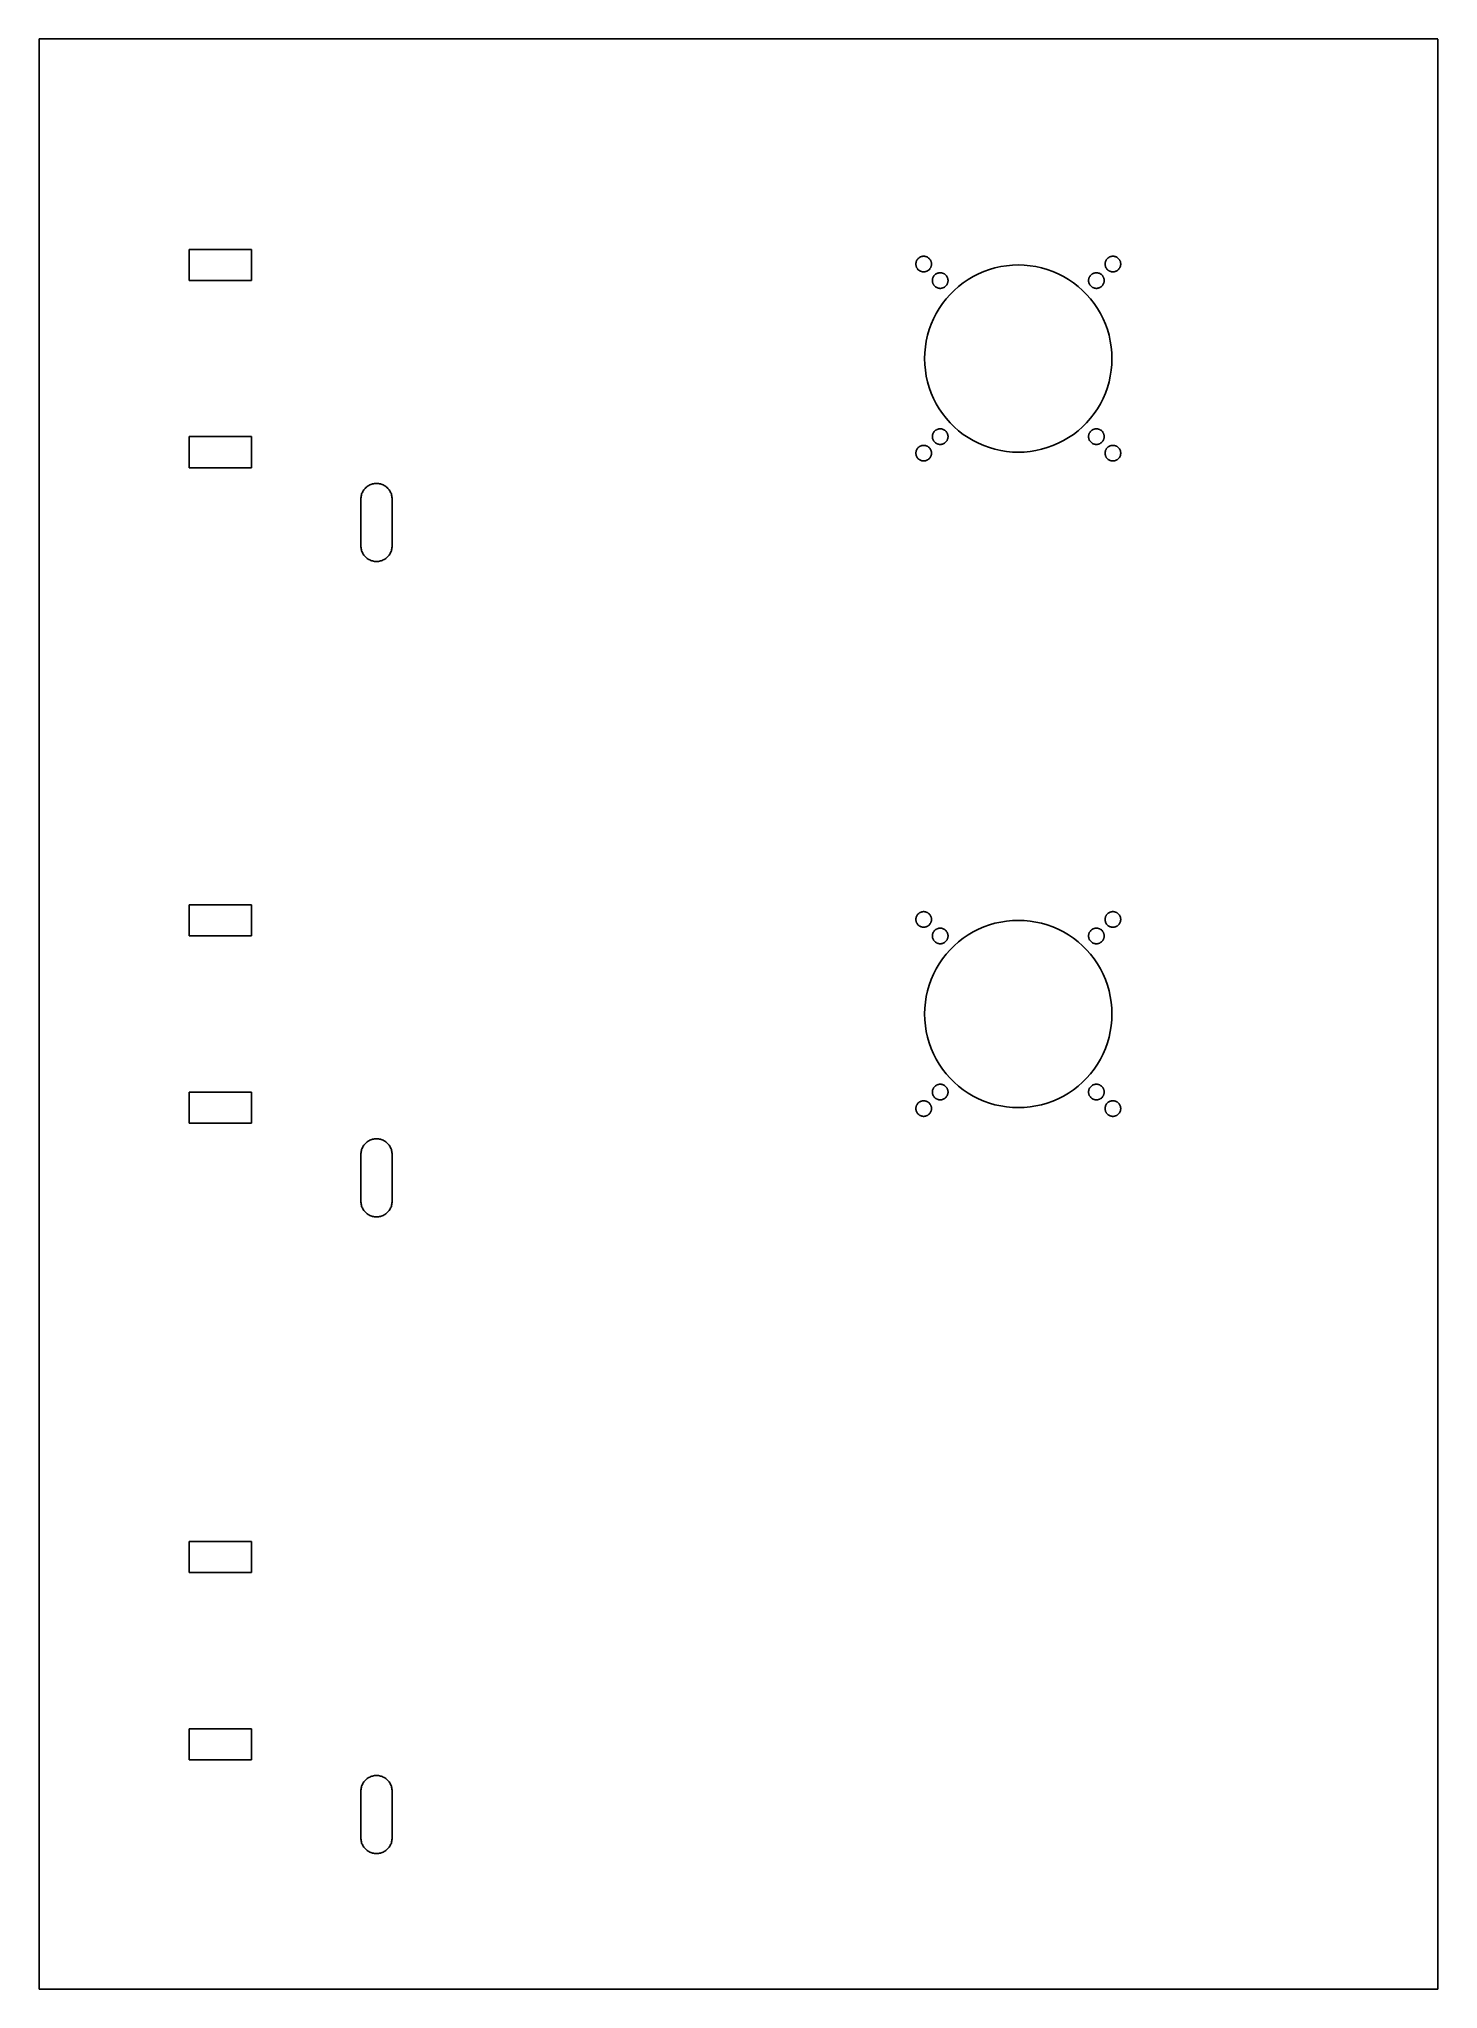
# Model space of a CAD drawing. Header units: metres. Extents: x 0 to 448, y 0 to 625.
import ezdxf

# ---------------------------------------------------------------- set-up
doc = ezdxf.new("R2010")
doc.units = ezdxf.units.M

msp = doc.modelspace()

# ---------------------------------------------------------------- linework, layer by layer
for p, q in [((448, 624.8), (0, 624.8)), ((0, 624.8), (0, 0)), ((448, 0), (448, 624.8)), ((48.0741, 547.4), (48.0741, 557.4)), ((48.0741, 557.4), (68.0741, 557.4)), ((68.0741, 557.4), (68.0741, 547.4)), ((280.8, 552.7), (280.805, 552.857)), ((280.805, 552.543), (280.8, 552.7)), ((280.805, 552.857), (280.82, 553.013)), ((280.82, 552.387), (280.805, 552.543)), ((280.82, 553.013), (280.844, 553.168)), ((280.844, 552.232), (280.82, 552.387)), ((280.844, 553.168), (280.879, 553.322)), ((280.879, 552.078), (280.844, 552.232)), ((280.879, 553.322), (280.922, 553.473)), ((280.922, 551.927), (280.879, 552.078)), ((280.922, 553.473), (280.976, 553.62)), ((280.976, 551.78), (280.922, 551.927)), ((280.976, 553.62), (281.038, 553.764)), ((281.038, 551.636), (280.976, 551.78)), ((281.038, 553.764), (281.109, 553.904)), ((281.109, 551.496), (281.038, 551.636)), ((281.109, 553.904), (281.189, 554.04)), ((281.189, 551.36), (281.109, 551.496)), ((281.189, 554.04), (281.277, 554.169)), ((281.277, 551.231), (281.189, 551.36)), ((281.277, 554.169), (281.374, 554.294)), ((281.374, 551.106), (281.277, 551.231)), ((281.374, 554.294), (281.478, 554.411)), ((281.478, 550.989), (281.374, 551.106)), ((281.478, 554.411), (281.589, 554.522)), ((281.589, 550.878), (281.478, 550.989)), ((281.589, 554.522), (281.706, 554.626)), ((281.706, 550.774), (281.589, 550.878)), ((281.706, 554.626), (281.831, 554.723)), ((281.831, 550.677), (281.706, 550.774)), ((281.831, 554.723), (281.96, 554.811)), ((281.96, 550.589), (281.831, 550.677)), ((281.96, 554.811), (282.096, 554.891)), ((282.096, 550.509), (281.96, 550.589)), ((282.096, 554.891), (282.236, 554.962)), ((282.236, 550.438), (282.096, 550.509)), ((282.236, 554.962), (282.38, 555.024)), ((282.38, 550.376), (282.236, 550.438)), ((282.38, 555.024), (282.527, 555.078)), ((282.527, 550.322), (282.38, 550.376)), ((282.527, 555.078), (282.678, 555.121)), ((282.678, 550.279), (282.527, 550.322)), ((282.678, 555.121), (282.832, 555.156)), ((282.832, 550.244), (282.678, 550.279)), ((282.832, 555.156), (282.987, 555.18)), ((282.987, 550.22), (282.832, 550.244)), ((282.987, 555.18), (283.143, 555.195)), ((283.143, 550.205), (282.987, 550.22)), ((283.143, 555.195), (283.3, 555.2)), ((283.3, 550.2), (283.143, 550.205)), ((283.3, 555.2), (283.457, 555.195)), ((283.457, 550.205), (283.3, 550.2)), ((283.457, 555.195), (283.613, 555.18)), ((283.613, 550.22), (283.457, 550.205)), ((283.613, 555.18), (283.768, 555.156)), ((283.768, 550.244), (283.613, 550.22)), ((283.768, 555.156), (283.922, 555.121)), ((283.922, 550.279), (283.768, 550.244)), ((283.922, 555.121), (284.073, 555.078)), ((284.073, 550.322), (283.922, 550.279)), ((284.073, 555.078), (284.22, 555.024)), ((284.22, 550.376), (284.073, 550.322)), ((284.22, 555.024), (284.364, 554.962)), ((284.364, 550.438), (284.22, 550.376)), ((284.364, 554.962), (284.504, 554.891)), ((284.504, 550.509), (284.364, 550.438)), ((284.504, 554.891), (284.64, 554.811)), ((284.64, 550.589), (284.504, 550.509)), ((284.64, 554.811), (284.769, 554.723)), ((284.769, 550.677), (284.64, 550.589)), ((284.769, 554.723), (284.894, 554.626)), ((284.894, 550.774), (284.769, 550.677)), ((284.894, 554.626), (285.011, 554.522)), ((285.011, 550.878), (284.894, 550.774)), ((285.011, 554.522), (285.122, 554.411)), ((285.122, 550.989), (285.011, 550.878)), ((285.122, 554.411), (285.226, 554.294)), ((285.226, 551.106), (285.122, 550.989)), ((285.226, 554.294), (285.323, 554.169)), ((285.323, 551.231), (285.226, 551.106)), ((285.323, 554.169), (285.411, 554.04)), ((285.411, 551.36), (285.323, 551.231)), ((285.411, 554.04), (285.491, 553.904)), ((285.491, 551.496), (285.411, 551.36)), ((285.491, 553.904), (285.562, 553.764)), ((285.562, 551.636), (285.491, 551.496)), ((285.562, 553.764), (285.624, 553.62)), ((285.624, 551.78), (285.562, 551.636)), ((285.624, 553.62), (285.678, 553.473)), ((285.678, 551.927), (285.624, 551.78)), ((285.678, 553.473), (285.721, 553.322)), ((285.721, 552.078), (285.678, 551.927)), ((285.721, 553.322), (285.756, 553.168)), ((285.756, 552.232), (285.721, 552.078)), ((285.756, 553.168), (285.78, 553.013)), ((285.78, 552.387), (285.756, 552.232)), ((285.78, 553.013), (285.795, 552.857)), ((285.795, 552.543), (285.78, 552.387)), ((285.795, 552.857), (285.8, 552.7)), ((285.8, 552.7), (285.795, 552.543)), ((287.978, 549.821), (288.132, 549.856)), ((288.132, 549.856), (288.287, 549.88)), ((288.287, 549.88), (288.443, 549.895)), ((288.443, 549.895), (288.6, 549.9)), ((288.6, 549.9), (288.757, 549.895)), ((288.757, 549.895), (288.913, 549.88)), ((288.913, 549.88), (289.068, 549.856)), ((289.068, 549.856), (289.222, 549.821)), ((300.827, 549.545), (302.556, 550.293)), ((302.556, 550.293), (304.329, 550.932)), ((304.329, 550.932), (306.139, 551.458)), ((306.139, 551.458), (307.979, 551.869)), ((307.979, 551.869), (309.84, 552.163)), ((309.84, 552.163), (311.716, 552.341)), ((311.716, 552.341), (313.6, 552.4)), ((313.6, 552.4), (315.484, 552.341)), ((315.484, 552.341), (317.36, 552.163)), ((317.36, 552.163), (319.221, 551.869)), ((319.221, 551.869), (321.061, 551.458)), ((321.061, 551.458), (322.871, 550.932)), ((322.871, 550.932), (324.644, 550.293)), ((324.644, 550.293), (326.373, 549.545)), ((337.978, 549.821), (338.132, 549.856)), ((338.132, 549.856), (338.287, 549.88)), ((338.287, 549.88), (338.443, 549.895)), ((338.443, 549.895), (338.6, 549.9)), ((338.6, 549.9), (338.757, 549.895)), ((338.757, 549.895), (338.913, 549.88)), ((338.913, 549.88), (339.068, 549.856)), ((339.068, 549.856), (339.222, 549.821)), ((341.4, 552.7), (341.405, 552.857)), ((341.405, 552.543), (341.4, 552.7)), ((341.405, 552.857), (341.42, 553.013)), ((341.42, 552.387), (341.405, 552.543)), ((341.42, 553.013), (341.444, 553.168)), ((341.444, 552.232), (341.42, 552.387)), ((341.444, 553.168), (341.479, 553.322)), ((341.479, 552.078), (341.444, 552.232)), ((341.479, 553.322), (341.522, 553.473)), ((341.522, 551.927), (341.479, 552.078)), ((341.522, 553.473), (341.576, 553.62)), ((341.576, 551.78), (341.522, 551.927)), ((341.576, 553.62), (341.638, 553.764)), ((341.638, 551.636), (341.576, 551.78)), ((341.638, 553.764), (341.709, 553.904)), ((341.709, 551.496), (341.638, 551.636)), ((341.709, 553.904), (341.789, 554.04)), ((341.789, 551.36), (341.709, 551.496)), ((341.789, 554.04), (341.877, 554.169)), ((341.877, 551.231), (341.789, 551.36)), ((341.877, 554.169), (341.974, 554.294)), ((341.974, 551.106), (341.877, 551.231)), ((341.974, 554.294), (342.078, 554.411)), ((342.078, 550.989), (341.974, 551.106)), ((342.078, 554.411), (342.189, 554.522)), ((342.189, 550.878), (342.078, 550.989)), ((342.189, 554.522), (342.306, 554.626)), ((342.306, 550.774), (342.189, 550.878)), ((342.306, 554.626), (342.431, 554.723)), ((342.431, 550.677), (342.306, 550.774)), ((342.431, 554.723), (342.56, 554.811)), ((342.56, 550.589), (342.431, 550.677)), ((342.56, 554.811), (342.696, 554.891)), ((342.696, 550.509), (342.56, 550.589)), ((342.696, 554.891), (342.836, 554.962)), ((342.836, 550.438), (342.696, 550.509)), ((342.836, 554.962), (342.98, 555.024)), ((342.98, 550.376), (342.836, 550.438)), ((342.98, 555.024), (343.127, 555.078)), ((343.127, 550.322), (342.98, 550.376)), ((343.127, 555.078), (343.278, 555.121)), ((343.278, 550.279), (343.127, 550.322)), ((343.278, 555.121), (343.432, 555.156)), ((343.432, 550.244), (343.278, 550.279)), ((343.432, 555.156), (343.587, 555.18)), ((343.587, 550.22), (343.432, 550.244)), ((343.587, 555.18), (343.743, 555.195)), ((343.743, 550.205), (343.587, 550.22)), ((343.743, 555.195), (343.9, 555.2)), ((343.9, 550.2), (343.743, 550.205)), ((343.9, 555.2), (344.057, 555.195)), ((344.057, 550.205), (343.9, 550.2)), ((344.057, 555.195), (344.213, 555.18)), ((344.213, 550.22), (344.057, 550.205)), ((344.213, 555.18), (344.368, 555.156)), ((344.368, 550.244), (344.213, 550.22)), ((344.368, 555.156), (344.522, 555.121)), ((344.522, 550.279), (344.368, 550.244)), ((344.522, 555.121), (344.673, 555.078)), ((344.673, 550.322), (344.522, 550.279)), ((344.673, 555.078), (344.82, 555.024)), ((344.82, 550.376), (344.673, 550.322)), ((344.82, 555.024), (344.964, 554.962)), ((344.964, 550.438), (344.82, 550.376)), ((344.964, 554.962), (345.104, 554.891)), ((345.104, 550.509), (344.964, 550.438)), ((345.104, 554.891), (345.24, 554.811)), ((345.24, 550.589), (345.104, 550.509)), ((345.24, 554.811), (345.369, 554.723)), ((345.369, 550.677), (345.24, 550.589)), ((345.369, 554.723), (345.494, 554.626)), ((345.494, 550.774), (345.369, 550.677)), ((345.494, 554.626), (345.611, 554.522)), ((345.611, 550.878), (345.494, 550.774)), ((345.611, 554.522), (345.722, 554.411)), ((345.722, 550.989), (345.611, 550.878)), ((345.722, 554.411), (345.826, 554.294)), ((345.826, 551.106), (345.722, 550.989)), ((345.826, 554.294), (345.923, 554.169)), ((345.923, 551.231), (345.826, 551.106)), ((345.923, 554.169), (346.011, 554.04)), ((346.011, 551.36), (345.923, 551.231)), ((346.011, 554.04), (346.091, 553.904)), ((346.091, 551.496), (346.011, 551.36)), ((346.091, 553.904), (346.162, 553.764)), ((346.162, 551.636), (346.091, 551.496)), ((346.162, 553.764), (346.224, 553.62)), ((346.224, 551.78), (346.162, 551.636)), ((346.224, 553.62), (346.278, 553.473)), ((346.278, 551.927), (346.224, 551.78)), ((346.278, 553.473), (346.321, 553.322)), ((346.321, 552.078), (346.278, 551.927)), ((346.321, 553.322), (346.356, 553.168)), ((346.356, 552.232), (346.321, 552.078)), ((346.356, 553.168), (346.38, 553.013)), ((346.38, 552.387), (346.356, 552.232)), ((346.38, 553.013), (346.395, 552.857)), ((346.395, 552.543), (346.38, 552.387)), ((346.395, 552.857), (346.4, 552.7)), ((346.4, 552.7), (346.395, 552.543)), ((68.0741, 547.4), (48.0741, 547.4)), ((286.1, 547.4), (286.105, 547.557)), ((286.105, 547.243), (286.1, 547.4)), ((286.105, 547.557), (286.12, 547.713)), ((286.12, 547.087), (286.105, 547.243)), ((286.12, 547.713), (286.144, 547.868)), ((286.144, 546.932), (286.12, 547.087)), ((286.144, 547.868), (286.179, 548.022)), ((286.179, 546.778), (286.144, 546.932)), ((286.179, 548.022), (286.222, 548.173)), ((286.222, 546.627), (286.179, 546.778)), ((286.222, 548.173), (286.276, 548.32)), ((286.276, 546.48), (286.222, 546.627)), ((286.276, 548.32), (286.338, 548.464)), ((286.338, 546.336), (286.276, 546.48)), ((286.338, 548.464), (286.409, 548.604)), ((286.409, 546.196), (286.338, 546.336)), ((286.409, 548.604), (286.489, 548.74)), ((286.489, 546.06), (286.409, 546.196)), ((286.489, 548.74), (286.577, 548.869)), ((286.577, 545.931), (286.489, 546.06)), ((286.577, 548.869), (286.674, 548.994)), ((286.674, 545.806), (286.577, 545.931)), ((286.674, 548.994), (286.778, 549.111)), ((286.778, 545.689), (286.674, 545.806)), ((286.778, 549.111), (286.889, 549.222)), ((286.889, 545.578), (286.778, 545.689)), ((286.889, 549.222), (287.006, 549.326)), ((287.006, 545.474), (286.889, 545.578)), ((287.006, 549.326), (287.131, 549.423)), ((287.131, 545.377), (287.006, 545.474)), ((287.131, 549.423), (287.26, 549.511)), ((287.26, 545.289), (287.131, 545.377)), ((287.26, 549.511), (287.396, 549.591)), ((287.396, 545.209), (287.26, 545.289)), ((287.396, 549.591), (287.536, 549.662)), ((287.536, 545.138), (287.396, 545.209)), ((287.536, 549.662), (287.68, 549.724)), ((287.68, 545.076), (287.536, 545.138)), ((287.68, 549.724), (287.827, 549.778)), ((287.827, 545.022), (287.68, 545.076)), ((287.827, 549.778), (287.978, 549.821)), ((287.978, 544.979), (287.827, 545.022)), ((288.132, 544.944), (287.978, 544.979)), ((288.287, 544.92), (288.132, 544.944)), ((288.443, 544.905), (288.287, 544.92)), ((288.6, 544.9), (288.443, 544.905)), ((288.757, 544.905), (288.6, 544.9)), ((288.913, 544.92), (288.757, 544.905)), ((289.068, 544.944), (288.913, 544.92)), ((289.222, 544.979), (289.068, 544.944)), ((289.222, 549.821), (289.373, 549.778)), ((289.373, 545.022), (289.222, 544.979)), ((289.373, 549.778), (289.52, 549.724)), ((289.52, 545.076), (289.373, 545.022)), ((289.52, 549.724), (289.664, 549.662)), ((289.664, 545.138), (289.52, 545.076)), ((289.664, 549.662), (289.804, 549.591)), ((289.804, 545.209), (289.664, 545.138)), ((289.804, 549.591), (289.94, 549.511)), ((289.94, 545.289), (289.804, 545.209)), ((289.94, 549.511), (290.069, 549.423)), ((290.069, 545.377), (289.94, 545.289)), ((290.069, 549.423), (290.194, 549.326)), ((290.194, 545.474), (290.069, 545.377)), ((290.194, 549.326), (290.311, 549.222)), ((290.311, 545.578), (290.194, 545.474)), ((290.311, 549.222), (290.422, 549.111)), ((290.422, 545.689), (290.311, 545.578)), ((290.422, 549.111), (290.526, 548.994)), ((290.526, 545.806), (290.422, 545.689)), ((290.526, 548.994), (290.623, 548.869)), ((290.623, 545.931), (290.526, 545.806)), ((290.623, 548.869), (290.711, 548.74)), ((290.711, 546.06), (290.623, 545.931)), ((290.711, 548.74), (290.791, 548.604)), ((290.791, 546.196), (290.711, 546.06)), ((290.791, 548.604), (290.862, 548.464)), ((290.862, 546.336), (290.791, 546.196)), ((290.862, 548.464), (290.924, 548.32)), ((290.924, 546.48), (290.862, 546.336)), ((290.924, 548.32), (290.978, 548.173)), ((290.978, 546.627), (290.924, 546.48)), ((290.978, 548.173), (291.021, 548.022)), ((291.021, 546.778), (290.978, 546.627)), ((291.021, 548.022), (291.056, 547.868)), ((291.056, 546.932), (291.021, 546.778)), ((291.056, 547.868), (291.08, 547.713)), ((291.08, 547.087), (291.056, 546.932)), ((291.08, 547.713), (291.095, 547.557)), ((291.095, 547.243), (291.08, 547.087)), ((291.095, 547.557), (291.1, 547.4)), ((291.1, 547.4), (291.095, 547.243)), ((291.731, 542.936), (293.064, 544.269)), ((293.064, 544.269), (294.477, 545.515)), ((294.477, 545.515), (295.966, 546.671)), ((295.966, 546.671), (297.525, 547.73)), ((297.525, 547.73), (299.147, 548.689)), ((299.147, 548.689), (300.827, 549.545)), ((326.373, 549.545), (328.053, 548.689)), ((328.053, 548.689), (329.675, 547.73)), ((329.675, 547.73), (331.234, 546.671)), ((331.234, 546.671), (332.723, 545.515)), ((332.723, 545.515), (334.136, 544.269)), ((334.136, 544.269), (335.469, 542.936)), ((336.1, 547.4), (336.105, 547.557)), ((336.105, 547.243), (336.1, 547.4)), ((336.105, 547.557), (336.12, 547.713)), ((336.12, 547.087), (336.105, 547.243)), ((336.12, 547.713), (336.144, 547.868)), ((336.144, 546.932), (336.12, 547.087)), ((336.144, 547.868), (336.179, 548.022)), ((336.179, 546.778), (336.144, 546.932)), ((336.179, 548.022), (336.222, 548.173)), ((336.222, 546.627), (336.179, 546.778)), ((336.222, 548.173), (336.276, 548.32)), ((336.276, 546.48), (336.222, 546.627)), ((336.276, 548.32), (336.338, 548.464)), ((336.338, 546.336), (336.276, 546.48)), ((336.338, 548.464), (336.409, 548.604)), ((336.409, 546.196), (336.338, 546.336)), ((336.409, 548.604), (336.489, 548.74)), ((336.489, 546.06), (336.409, 546.196)), ((336.489, 548.74), (336.577, 548.869)), ((336.577, 545.931), (336.489, 546.06)), ((336.577, 548.869), (336.674, 548.994)), ((336.674, 545.806), (336.577, 545.931)), ((336.674, 548.994), (336.778, 549.111)), ((336.778, 545.689), (336.674, 545.806)), ((336.778, 549.111), (336.889, 549.222)), ((336.889, 545.578), (336.778, 545.689)), ((336.889, 549.222), (337.006, 549.326)), ((337.006, 545.474), (336.889, 545.578)), ((337.006, 549.326), (337.131, 549.423)), ((337.131, 545.377), (337.006, 545.474)), ((337.131, 549.423), (337.26, 549.511)), ((337.26, 545.289), (337.131, 545.377)), ((337.26, 549.511), (337.396, 549.591)), ((337.396, 545.209), (337.26, 545.289)), ((337.396, 549.591), (337.536, 549.662)), ((337.536, 545.138), (337.396, 545.209)), ((337.536, 549.662), (337.68, 549.724)), ((337.68, 545.076), (337.536, 545.138)), ((337.68, 549.724), (337.827, 549.778)), ((337.827, 545.022), (337.68, 545.076)), ((337.827, 549.778), (337.978, 549.821)), ((337.978, 544.979), (337.827, 545.022)), ((338.132, 544.944), (337.978, 544.979)), ((338.287, 544.92), (338.132, 544.944)), ((338.443, 544.905), (338.287, 544.92)), ((338.6, 544.9), (338.443, 544.905)), ((338.757, 544.905), (338.6, 544.9)), ((338.913, 544.92), (338.757, 544.905)), ((339.068, 544.944), (338.913, 544.92)), ((339.222, 544.979), (339.068, 544.944)), ((339.222, 549.821), (339.373, 549.778)), ((339.373, 545.022), (339.222, 544.979)), ((339.373, 549.778), (339.52, 549.724)), ((339.52, 545.076), (339.373, 545.022)), ((339.52, 549.724), (339.664, 549.662)), ((339.664, 545.138), (339.52, 545.076)), ((339.664, 549.662), (339.804, 549.591)), ((339.804, 545.209), (339.664, 545.138)), ((339.804, 549.591), (339.94, 549.511)), ((339.94, 545.289), (339.804, 545.209)), ((339.94, 549.511), (340.069, 549.423)), ((340.069, 545.377), (339.94, 545.289)), ((340.069, 549.423), (340.194, 549.326)), ((340.194, 545.474), (340.069, 545.377)), ((340.194, 549.326), (340.311, 549.222)), ((340.311, 545.578), (340.194, 545.474)), ((340.311, 549.222), (340.422, 549.111)), ((340.422, 545.689), (340.311, 545.578)), ((340.422, 549.111), (340.526, 548.994)), ((340.526, 545.806), (340.422, 545.689)), ((340.526, 548.994), (340.623, 548.869)), ((340.623, 545.931), (340.526, 545.806)), ((340.623, 548.869), (340.711, 548.74)), ((340.711, 546.06), (340.623, 545.931)), ((340.711, 548.74), (340.791, 548.604)), ((340.791, 546.196), (340.711, 546.06)), ((340.791, 548.604), (340.862, 548.464)), ((340.862, 546.336), (340.791, 546.196)), ((340.862, 548.464), (340.924, 548.32)), ((340.924, 546.48), (340.862, 546.336)), ((340.924, 548.32), (340.978, 548.173)), ((340.978, 546.627), (340.924, 546.48)), ((340.978, 548.173), (341.021, 548.022)), ((341.021, 546.778), (340.978, 546.627)), ((341.021, 548.022), (341.056, 547.868)), ((341.056, 546.932), (341.021, 546.778)), ((341.056, 547.868), (341.08, 547.713)), ((341.08, 547.087), (341.056, 546.932)), ((341.08, 547.713), (341.095, 547.557)), ((341.095, 547.243), (341.08, 547.087)), ((341.095, 547.557), (341.1, 547.4)), ((341.1, 547.4), (341.095, 547.243)), ((287.311, 536.853), (288.27, 538.475)), ((288.27, 538.475), (289.329, 540.034)), ((289.329, 540.034), (290.485, 541.523)), ((290.485, 541.523), (291.731, 542.936)), ((335.469, 542.936), (336.715, 541.523)), ((336.715, 541.523), (337.871, 540.034)), ((337.871, 540.034), (338.93, 538.475)), ((338.93, 538.475), (339.889, 536.853)), ((284.543, 529.861), (285.068, 531.671)), ((285.068, 531.671), (285.707, 533.444)), ((285.707, 533.444), (286.455, 535.173)), ((286.455, 535.173), (287.311, 536.853)), ((339.889, 536.853), (340.745, 535.173)), ((340.745, 535.173), (341.493, 533.444)), ((341.493, 533.444), (342.132, 531.671)), ((342.132, 531.671), (342.658, 529.861)), ((283.659, 524.284), (283.837, 526.16)), ((283.837, 526.16), (284.131, 528.021)), ((284.131, 528.021), (284.543, 529.861)), ((342.658, 529.861), (343.069, 528.021)), ((343.069, 528.021), (343.363, 526.16)), ((343.363, 526.16), (343.541, 524.284)), ((283.6, 522.4), (283.659, 524.284)), ((283.659, 520.516), (283.6, 522.4)), ((283.837, 518.64), (283.659, 520.516)), ((284.131, 516.779), (283.837, 518.64)), ((343.363, 518.64), (343.069, 516.779)), ((343.541, 520.516), (343.363, 518.64)), ((343.541, 524.284), (343.6, 522.4)), ((343.6, 522.4), (343.541, 520.516)), ((284.543, 514.939), (284.131, 516.779)), ((285.068, 513.13), (284.543, 514.939)), ((285.707, 511.356), (285.068, 513.13)), ((342.132, 513.13), (341.493, 511.356)), ((342.658, 514.939), (342.132, 513.13)), ((343.069, 516.779), (342.658, 514.939)), ((286.455, 509.627), (285.707, 511.356)), ((287.311, 507.947), (286.455, 509.627)), ((288.27, 506.325), (287.311, 507.947)), ((289.329, 504.766), (288.27, 506.325)), ((338.93, 506.325), (337.871, 504.766)), ((339.889, 507.947), (338.93, 506.325)), ((340.745, 509.627), (339.889, 507.947)), ((341.493, 511.356), (340.745, 509.627)), ((287.978, 499.821), (288.132, 499.856)), ((288.132, 499.856), (288.287, 499.88)), ((288.287, 499.88), (288.443, 499.895)), ((288.443, 499.895), (288.6, 499.9)), ((288.6, 499.9), (288.757, 499.895)), ((288.757, 499.895), (288.913, 499.88)), ((288.913, 499.88), (289.068, 499.856)), ((289.068, 499.856), (289.222, 499.821)), ((290.485, 503.277), (289.329, 504.766)), ((291.731, 501.864), (290.485, 503.277)), ((293.064, 500.531), (291.731, 501.864)), ((294.477, 499.285), (293.064, 500.531)), ((334.136, 500.531), (332.723, 499.285)), ((335.469, 501.864), (334.136, 500.531)), ((336.715, 503.277), (335.469, 501.864)), ((337.871, 504.766), (336.715, 503.277)), ((337.978, 499.821), (338.132, 499.856)), ((338.132, 499.856), (338.287, 499.88)), ((338.287, 499.88), (338.443, 499.895)), ((338.443, 499.895), (338.6, 499.9)), ((338.6, 499.9), (338.757, 499.895)), ((338.757, 499.895), (338.913, 499.88)), ((338.913, 499.88), (339.068, 499.856)), ((339.068, 499.856), (339.222, 499.821)), ((48.0741, 487.4), (48.0741, 497.4)), ((48.0741, 497.4), (68.0741, 497.4)), ((68.0741, 497.4), (68.0741, 487.4)), ((281.277, 493.569), (281.374, 493.694)), ((281.374, 493.694), (281.478, 493.811)), ((281.478, 493.811), (281.589, 493.922)), ((281.589, 493.922), (281.706, 494.026)), ((281.706, 494.026), (281.831, 494.123)), ((281.831, 494.123), (281.96, 494.211)), ((281.96, 494.211), (282.096, 494.291)), ((282.096, 494.291), (282.236, 494.362)), ((282.236, 494.362), (282.38, 494.424)), ((282.38, 494.424), (282.527, 494.478)), ((282.527, 494.478), (282.678, 494.521)), ((282.678, 494.521), (282.832, 494.556)), ((282.832, 494.556), (282.987, 494.58)), ((282.987, 494.58), (283.143, 494.595)), ((283.143, 494.595), (283.3, 494.6)), ((283.3, 494.6), (283.457, 494.595)), ((283.457, 494.595), (283.613, 494.58)), ((283.613, 494.58), (283.768, 494.556)), ((283.768, 494.556), (283.922, 494.521)), ((283.922, 494.521), (284.073, 494.478)), ((284.073, 494.478), (284.22, 494.424)), ((284.22, 494.424), (284.364, 494.362)), ((284.364, 494.362), (284.504, 494.291)), ((284.504, 494.291), (284.64, 494.211)), ((284.64, 494.211), (284.769, 494.123)), ((284.769, 494.123), (284.894, 494.026)), ((284.894, 494.026), (285.011, 493.922)), ((285.011, 493.922), (285.122, 493.811)), ((285.122, 493.811), (285.226, 493.694)), ((285.226, 493.694), (285.323, 493.569)), ((286.1, 497.4), (286.105, 497.557)), ((286.105, 497.243), (286.1, 497.4)), ((286.105, 497.557), (286.12, 497.713)), ((286.12, 497.087), (286.105, 497.243)), ((286.12, 497.713), (286.144, 497.868)), ((286.144, 496.932), (286.12, 497.087)), ((286.144, 497.868), (286.179, 498.022)), ((286.179, 496.778), (286.144, 496.932)), ((286.179, 498.022), (286.222, 498.173)), ((286.222, 496.627), (286.179, 496.778)), ((286.222, 498.173), (286.276, 498.32)), ((286.276, 496.48), (286.222, 496.627)), ((286.276, 498.32), (286.338, 498.464)), ((286.338, 496.336), (286.276, 496.48)), ((286.338, 498.464), (286.409, 498.604)), ((286.409, 496.196), (286.338, 496.336)), ((286.409, 498.604), (286.489, 498.74)), ((286.489, 496.06), (286.409, 496.196)), ((286.489, 498.74), (286.577, 498.869)), ((286.577, 495.931), (286.489, 496.06)), ((286.577, 498.869), (286.674, 498.994)), ((286.674, 495.806), (286.577, 495.931)), ((286.674, 498.994), (286.778, 499.111)), ((286.778, 495.689), (286.674, 495.806)), ((286.778, 499.111), (286.889, 499.222)), ((286.889, 495.578), (286.778, 495.689)), ((286.889, 499.222), (287.006, 499.326)), ((287.006, 495.474), (286.889, 495.578)), ((287.006, 499.326), (287.131, 499.423)), ((287.131, 495.377), (287.006, 495.474)), ((287.131, 499.423), (287.26, 499.511)), ((287.26, 495.289), (287.131, 495.377)), ((287.26, 499.511), (287.396, 499.591)), ((287.396, 495.209), (287.26, 495.289)), ((287.396, 499.591), (287.536, 499.662)), ((287.536, 495.138), (287.396, 495.209)), ((287.536, 499.662), (287.68, 499.724)), ((287.68, 495.076), (287.536, 495.138)), ((287.68, 499.724), (287.827, 499.778)), ((287.827, 495.022), (287.68, 495.076)), ((287.827, 499.778), (287.978, 499.821)), ((287.978, 494.979), (287.827, 495.022)), ((288.132, 494.944), (287.978, 494.979)), ((288.287, 494.92), (288.132, 494.944)), ((288.443, 494.905), (288.287, 494.92)), ((288.6, 494.9), (288.443, 494.905)), ((288.757, 494.905), (288.6, 494.9)), ((288.913, 494.92), (288.757, 494.905)), ((289.068, 494.944), (288.913, 494.92)), ((289.222, 494.979), (289.068, 494.944)), ((289.222, 499.821), (289.373, 499.778)), ((289.373, 495.022), (289.222, 494.979)), ((289.373, 499.778), (289.52, 499.724)), ((289.52, 495.076), (289.373, 495.022)), ((289.52, 499.724), (289.664, 499.662)), ((289.664, 495.138), (289.52, 495.076)), ((289.664, 499.662), (289.804, 499.591)), ((289.804, 495.209), (289.664, 495.138)), ((289.804, 499.591), (289.94, 499.511)), ((289.94, 495.289), (289.804, 495.209)), ((289.94, 499.511), (290.069, 499.423)), ((290.069, 495.377), (289.94, 495.289)), ((290.069, 499.423), (290.194, 499.326)), ((290.194, 495.474), (290.069, 495.377)), ((290.194, 499.326), (290.311, 499.222)), ((290.311, 495.578), (290.194, 495.474)), ((290.311, 499.222), (290.422, 499.111)), ((290.422, 495.689), (290.311, 495.578)), ((290.422, 499.111), (290.526, 498.994)), ((290.526, 495.806), (290.422, 495.689)), ((290.526, 498.994), (290.623, 498.869)), ((290.623, 495.931), (290.526, 495.806)), ((290.623, 498.869), (290.711, 498.74)), ((290.711, 496.06), (290.623, 495.931)), ((290.711, 498.74), (290.791, 498.604)), ((290.791, 496.196), (290.711, 496.06)), ((290.791, 498.604), (290.862, 498.464)), ((290.862, 496.336), (290.791, 496.196)), ((290.862, 498.464), (290.924, 498.32)), ((290.924, 496.48), (290.862, 496.336)), ((290.924, 498.32), (290.978, 498.173)), ((290.978, 496.627), (290.924, 496.48)), ((290.978, 498.173), (291.021, 498.022)), ((291.021, 496.778), (290.978, 496.627)), ((291.021, 498.022), (291.056, 497.868)), ((291.056, 496.932), (291.021, 496.778)), ((291.056, 497.868), (291.08, 497.713)), ((291.08, 497.087), (291.056, 496.932)), ((291.08, 497.713), (291.095, 497.557)), ((291.095, 497.243), (291.08, 497.087)), ((291.095, 497.557), (291.1, 497.4)), ((291.1, 497.4), (291.095, 497.243)), ((295.966, 498.129), (294.477, 499.285)), ((297.525, 497.07), (295.966, 498.129)), ((299.147, 496.111), (297.525, 497.07)), ((300.827, 495.255), (299.147, 496.111)), ((302.556, 494.507), (300.827, 495.255)), ((304.329, 493.868), (302.556, 494.507)), ((306.139, 493.342), (304.329, 493.868)), ((322.871, 493.868), (321.061, 493.342)), ((324.644, 494.507), (322.871, 493.868)), ((326.373, 495.255), (324.644, 494.507)), ((328.053, 496.111), (326.373, 495.255)), ((329.675, 497.07), (328.053, 496.111)), ((331.234, 498.129), (329.675, 497.07)), ((332.723, 499.285), (331.234, 498.129)), ((336.1, 497.4), (336.105, 497.557)), ((336.105, 497.243), (336.1, 497.4)), ((336.105, 497.557), (336.12, 497.713)), ((336.12, 497.087), (336.105, 497.243)), ((336.12, 497.713), (336.144, 497.868)), ((336.144, 496.932), (336.12, 497.087)), ((336.144, 497.868), (336.179, 498.022)), ((336.179, 496.778), (336.144, 496.932)), ((336.179, 498.022), (336.222, 498.173)), ((336.222, 496.627), (336.179, 496.778)), ((336.222, 498.173), (336.276, 498.32)), ((336.276, 496.48), (336.222, 496.627)), ((336.276, 498.32), (336.338, 498.464)), ((336.338, 496.336), (336.276, 496.48)), ((336.338, 498.464), (336.409, 498.604)), ((336.409, 496.196), (336.338, 496.336)), ((336.409, 498.604), (336.489, 498.74)), ((336.489, 496.06), (336.409, 496.196)), ((336.489, 498.74), (336.577, 498.869)), ((336.577, 495.931), (336.489, 496.06)), ((336.577, 498.869), (336.674, 498.994)), ((336.674, 495.806), (336.577, 495.931)), ((336.674, 498.994), (336.778, 499.111)), ((336.778, 495.689), (336.674, 495.806)), ((336.778, 499.111), (336.889, 499.222)), ((336.889, 495.578), (336.778, 495.689)), ((336.889, 499.222), (337.006, 499.326)), ((337.006, 495.474), (336.889, 495.578)), ((337.006, 499.326), (337.131, 499.423)), ((337.131, 495.377), (337.006, 495.474)), ((337.131, 499.423), (337.26, 499.511)), ((337.26, 495.289), (337.131, 495.377)), ((337.26, 499.511), (337.396, 499.591)), ((337.396, 495.209), (337.26, 495.289)), ((337.396, 499.591), (337.536, 499.662)), ((337.536, 495.138), (337.396, 495.209)), ((337.536, 499.662), (337.68, 499.724)), ((337.68, 495.076), (337.536, 495.138)), ((337.68, 499.724), (337.827, 499.778)), ((337.827, 495.022), (337.68, 495.076)), ((337.827, 499.778), (337.978, 499.821)), ((337.978, 494.979), (337.827, 495.022)), ((338.132, 494.944), (337.978, 494.979)), ((338.287, 494.92), (338.132, 494.944)), ((338.443, 494.905), (338.287, 494.92)), ((338.6, 494.9), (338.443, 494.905)), ((338.757, 494.905), (338.6, 494.9)), ((338.913, 494.92), (338.757, 494.905)), ((339.068, 494.944), (338.913, 494.92)), ((339.222, 494.979), (339.068, 494.944)), ((339.222, 499.821), (339.373, 499.778)), ((339.373, 495.022), (339.222, 494.979)), ((339.373, 499.778), (339.52, 499.724)), ((339.52, 495.076), (339.373, 495.022)), ((339.52, 499.724), (339.664, 499.662)), ((339.664, 495.138), (339.52, 495.076)), ((339.664, 499.662), (339.804, 499.591)), ((339.804, 495.209), (339.664, 495.138)), ((339.804, 499.591), (339.94, 499.511)), ((339.94, 495.289), (339.804, 495.209)), ((339.94, 499.511), (340.069, 499.423)), ((340.069, 495.377), (339.94, 495.289)), ((340.069, 499.423), (340.194, 499.326)), ((340.194, 495.474), (340.069, 495.377)), ((340.194, 499.326), (340.311, 499.222)), ((340.311, 495.578), (340.194, 495.474)), ((340.311, 499.222), (340.422, 499.111)), ((340.422, 495.689), (340.311, 495.578)), ((340.422, 499.111), (340.526, 498.994)), ((340.526, 495.806), (340.422, 495.689)), ((340.526, 498.994), (340.623, 498.869)), ((340.623, 495.931), (340.526, 495.806)), ((340.623, 498.869), (340.711, 498.74)), ((340.711, 496.06), (340.623, 495.931)), ((340.711, 498.74), (340.791, 498.604)), ((340.791, 496.196), (340.711, 496.06)), ((340.791, 498.604), (340.862, 498.464)), ((340.862, 496.336), (340.791, 496.196)), ((340.862, 498.464), (340.924, 498.32)), ((340.924, 496.48), (340.862, 496.336)), ((340.924, 498.32), (340.978, 498.173)), ((340.978, 496.627), (340.924, 496.48)), ((340.978, 498.173), (341.021, 498.022)), ((341.021, 496.778), (340.978, 496.627)), ((341.021, 498.022), (341.056, 497.868)), ((341.056, 496.932), (341.021, 496.778)), ((341.056, 497.868), (341.08, 497.713)), ((341.08, 497.087), (341.056, 496.932)), ((341.08, 497.713), (341.095, 497.557)), ((341.095, 497.243), (341.08, 497.087)), ((341.095, 497.557), (341.1, 497.4)), ((341.1, 497.4), (341.095, 497.243)), ((341.877, 493.569), (341.974, 493.694)), ((341.974, 493.694), (342.078, 493.811)), ((342.078, 493.811), (342.189, 493.922)), ((342.189, 493.922), (342.306, 494.026)), ((342.306, 494.026), (342.431, 494.123)), ((342.431, 494.123), (342.56, 494.211)), ((342.56, 494.211), (342.696, 494.291)), ((342.696, 494.291), (342.836, 494.362)), ((342.836, 494.362), (342.98, 494.424)), ((342.98, 494.424), (343.127, 494.478)), ((343.127, 494.478), (343.278, 494.521)), ((343.278, 494.521), (343.432, 494.556)), ((343.432, 494.556), (343.587, 494.58)), ((343.587, 494.58), (343.743, 494.595)), ((343.743, 494.595), (343.9, 494.6)), ((343.9, 494.6), (344.057, 494.595)), ((344.057, 494.595), (344.213, 494.58)), ((344.213, 494.58), (344.368, 494.556)), ((344.368, 494.556), (344.522, 494.521)), ((344.522, 494.521), (344.673, 494.478)), ((344.673, 494.478), (344.82, 494.424)), ((344.82, 494.424), (344.964, 494.362)), ((344.964, 494.362), (345.104, 494.291)), ((345.104, 494.291), (345.24, 494.211)), ((345.24, 494.211), (345.369, 494.123)), ((345.369, 494.123), (345.494, 494.026)), ((345.494, 494.026), (345.611, 493.922)), ((345.611, 493.922), (345.722, 493.811)), ((345.722, 493.811), (345.826, 493.694)), ((345.826, 493.694), (345.923, 493.569)), ((68.0741, 487.4), (48.0741, 487.4)), ((280.8, 492.1), (280.805, 492.257)), ((280.805, 491.943), (280.8, 492.1)), ((280.805, 492.257), (280.82, 492.413)), ((280.82, 491.787), (280.805, 491.943)), ((280.82, 492.413), (280.844, 492.568)), ((280.844, 491.632), (280.82, 491.787)), ((280.844, 492.568), (280.879, 492.722)), ((280.879, 491.478), (280.844, 491.632)), ((280.879, 492.722), (280.922, 492.873)), ((280.922, 491.327), (280.879, 491.478)), ((280.922, 492.873), (280.976, 493.02)), ((280.976, 491.18), (280.922, 491.327)), ((280.976, 493.02), (281.038, 493.164)), ((281.038, 491.036), (280.976, 491.18)), ((281.038, 493.164), (281.109, 493.304)), ((281.109, 490.896), (281.038, 491.036)), ((281.109, 493.304), (281.189, 493.44)), ((281.189, 490.76), (281.109, 490.896)), ((281.189, 493.44), (281.277, 493.569)), ((281.277, 490.631), (281.189, 490.76)), ((281.374, 490.506), (281.277, 490.631)), ((281.478, 490.389), (281.374, 490.506)), ((281.589, 490.278), (281.478, 490.389)), ((281.706, 490.174), (281.589, 490.278)), ((281.831, 490.077), (281.706, 490.174)), ((281.96, 489.989), (281.831, 490.077)), ((282.096, 489.909), (281.96, 489.989)), ((282.236, 489.838), (282.096, 489.909)), ((282.38, 489.776), (282.236, 489.838)), ((282.527, 489.722), (282.38, 489.776)), ((282.678, 489.679), (282.527, 489.722)), ((282.832, 489.644), (282.678, 489.679)), ((282.987, 489.62), (282.832, 489.644)), ((283.143, 489.605), (282.987, 489.62)), ((283.3, 489.6), (283.143, 489.605)), ((283.457, 489.605), (283.3, 489.6)), ((283.613, 489.62), (283.457, 489.605)), ((283.768, 489.644), (283.613, 489.62)), ((283.922, 489.679), (283.768, 489.644)), ((284.073, 489.722), (283.922, 489.679)), ((284.22, 489.776), (284.073, 489.722)), ((284.364, 489.838), (284.22, 489.776)), ((284.504, 489.909), (284.364, 489.838)), ((284.64, 489.989), (284.504, 489.909)), ((284.769, 490.077), (284.64, 489.989)), ((284.894, 490.174), (284.769, 490.077)), ((285.011, 490.278), (284.894, 490.174)), ((285.122, 490.389), (285.011, 490.278)), ((285.226, 490.506), (285.122, 490.389)), ((285.323, 490.631), (285.226, 490.506)), ((285.323, 493.569), (285.411, 493.44)), ((285.411, 490.76), (285.323, 490.631)), ((285.411, 493.44), (285.491, 493.304)), ((285.491, 490.896), (285.411, 490.76)), ((285.491, 493.304), (285.562, 493.164)), ((285.562, 491.036), (285.491, 490.896)), ((285.562, 493.164), (285.624, 493.02)), ((285.624, 491.18), (285.562, 491.036)), ((285.624, 493.02), (285.678, 492.873)), ((285.678, 491.327), (285.624, 491.18)), ((285.678, 492.873), (285.721, 492.722)), ((285.721, 491.478), (285.678, 491.327)), ((285.721, 492.722), (285.756, 492.568)), ((285.756, 491.632), (285.721, 491.478)), ((285.756, 492.568), (285.78, 492.413)), ((285.78, 491.787), (285.756, 491.632)), ((285.78, 492.413), (285.795, 492.257)), ((285.795, 491.943), (285.78, 491.787)), ((285.795, 492.257), (285.8, 492.1)), ((285.8, 492.1), (285.795, 491.943)), ((307.979, 492.931), (306.139, 493.342)), ((309.84, 492.637), (307.979, 492.931)), ((311.716, 492.459), (309.84, 492.637)), ((313.6, 492.4), (311.716, 492.459)), ((315.484, 492.459), (313.6, 492.4)), ((317.36, 492.637), (315.484, 492.459)), ((319.221, 492.931), (317.36, 492.637)), ((321.061, 493.342), (319.221, 492.931)), ((341.4, 492.1), (341.405, 492.257)), ((341.405, 491.943), (341.4, 492.1)), ((341.405, 492.257), (341.42, 492.413)), ((341.42, 491.787), (341.405, 491.943)), ((341.42, 492.413), (341.444, 492.568)), ((341.444, 491.632), (341.42, 491.787)), ((341.444, 492.568), (341.479, 492.722)), ((341.479, 491.478), (341.444, 491.632)), ((341.479, 492.722), (341.522, 492.873)), ((341.522, 491.327), (341.479, 491.478)), ((341.522, 492.873), (341.576, 493.02)), ((341.576, 491.18), (341.522, 491.327)), ((341.576, 493.02), (341.638, 493.164)), ((341.638, 491.036), (341.576, 491.18)), ((341.638, 493.164), (341.709, 493.304)), ((341.709, 490.896), (341.638, 491.036)), ((341.709, 493.304), (341.789, 493.44)), ((341.789, 490.76), (341.709, 490.896)), ((341.789, 493.44), (341.877, 493.569)), ((341.877, 490.631), (341.789, 490.76)), ((341.974, 490.506), (341.877, 490.631)), ((342.078, 490.389), (341.974, 490.506)), ((342.189, 490.278), (342.078, 490.389)), ((342.306, 490.174), (342.189, 490.278)), ((342.431, 490.077), (342.306, 490.174)), ((342.56, 489.989), (342.431, 490.077)), ((342.696, 489.909), (342.56, 489.989)), ((342.836, 489.838), (342.696, 489.909)), ((342.98, 489.776), (342.836, 489.838)), ((343.127, 489.722), (342.98, 489.776)), ((343.278, 489.679), (343.127, 489.722)), ((343.432, 489.644), (343.278, 489.679)), ((343.587, 489.62), (343.432, 489.644)), ((343.743, 489.605), (343.587, 489.62)), ((343.9, 489.6), (343.743, 489.605)), ((344.057, 489.605), (343.9, 489.6)), ((344.213, 489.62), (344.057, 489.605)), ((344.368, 489.644), (344.213, 489.62)), ((344.522, 489.679), (344.368, 489.644)), ((344.673, 489.722), (344.522, 489.679)), ((344.82, 489.776), (344.673, 489.722)), ((344.964, 489.838), (344.82, 489.776)), ((345.104, 489.909), (344.964, 489.838)), ((345.24, 489.989), (345.104, 489.909)), ((345.369, 490.077), (345.24, 489.989)), ((345.494, 490.174), (345.369, 490.077)), ((345.611, 490.278), (345.494, 490.174)), ((345.722, 490.389), (345.611, 490.278)), ((345.826, 490.506), (345.722, 490.389)), ((345.923, 490.631), (345.826, 490.506)), ((345.923, 493.569), (346.011, 493.44)), ((346.011, 490.76), (345.923, 490.631)), ((346.011, 493.44), (346.091, 493.304)), ((346.091, 490.896), (346.011, 490.76)), ((346.091, 493.304), (346.162, 493.164)), ((346.162, 491.036), (346.091, 490.896)), ((346.162, 493.164), (346.224, 493.02)), ((346.224, 491.18), (346.162, 491.036)), ((346.224, 493.02), (346.278, 492.873)), ((346.278, 491.327), (346.224, 491.18)), ((346.278, 492.873), (346.321, 492.722)), ((346.321, 491.478), (346.278, 491.327)), ((346.321, 492.722), (346.356, 492.568)), ((346.356, 491.632), (346.321, 491.478)), ((346.356, 492.568), (346.38, 492.413)), ((346.38, 491.787), (346.356, 491.632)), ((346.38, 492.413), (346.395, 492.257)), ((346.395, 491.943), (346.38, 491.787)), ((346.395, 492.257), (346.4, 492.1)), ((346.4, 492.1), (346.395, 491.943)), ((104.651, 481.045), (104.887, 481.253)), ((104.887, 481.253), (105.135, 481.445)), ((105.135, 481.445), (105.395, 481.622)), ((105.395, 481.622), (105.665, 481.782)), ((105.665, 481.782), (105.945, 481.924)), ((105.945, 481.924), (106.233, 482.049)), ((106.233, 482.049), (106.529, 482.155)), ((106.529, 482.155), (106.831, 482.243)), ((106.831, 482.243), (107.137, 482.311)), ((107.137, 482.311), (107.447, 482.361)), ((107.447, 482.361), (107.76, 482.39)), ((107.76, 482.39), (108.074, 482.4)), ((108.074, 482.4), (108.388, 482.39)), ((108.388, 482.39), (108.701, 482.361)), ((108.701, 482.361), (109.011, 482.311)), ((109.011, 482.311), (109.318, 482.243)), ((109.318, 482.243), (109.619, 482.155)), ((109.619, 482.155), (109.915, 482.049)), ((109.915, 482.049), (110.203, 481.924)), ((110.203, 481.924), (110.483, 481.782)), ((110.483, 481.782), (110.753, 481.622)), ((110.753, 481.622), (111.013, 481.445)), ((111.013, 481.445), (111.261, 481.253)), ((111.261, 481.253), (111.497, 481.045)), ((103.074, 477.4), (103.084, 477.714)), ((103.074, 462.4), (103.074, 477.4)), ((103.084, 477.714), (103.113, 478.027)), ((103.113, 478.027), (103.163, 478.337)), ((103.163, 478.337), (103.231, 478.643)), ((103.231, 478.643), (103.319, 478.945)), ((103.319, 478.945), (103.425, 479.241)), ((103.425, 479.241), (103.55, 479.529)), ((103.55, 479.529), (103.693, 479.809)), ((103.693, 479.809), (103.852, 480.079)), ((103.852, 480.079), (104.029, 480.339)), ((104.029, 480.339), (104.221, 480.587)), ((104.221, 480.587), (104.429, 480.823)), ((104.429, 480.823), (104.651, 481.045)), ((111.497, 481.045), (111.719, 480.823)), ((111.719, 480.823), (111.927, 480.587)), ((111.927, 480.587), (112.119, 480.339)), ((112.119, 480.339), (112.296, 480.079)), ((112.296, 480.079), (112.456, 479.809)), ((112.456, 479.809), (112.598, 479.529)), ((112.598, 479.529), (112.723, 479.241)), ((112.723, 479.241), (112.829, 478.945)), ((112.829, 478.945), (112.917, 478.643)), ((112.917, 478.643), (112.986, 478.337)), ((112.986, 478.337), (113.035, 478.027)), ((113.035, 478.027), (113.064, 477.714)), ((113.064, 477.714), (113.074, 477.4)), ((113.074, 477.4), (113.074, 462.4)), ((103.084, 462.086), (103.074, 462.4)), ((113.074, 462.4), (113.064, 462.086)), ((103.113, 461.773), (103.084, 462.086)), ((103.163, 461.463), (103.113, 461.773)), ((103.231, 461.157), (103.163, 461.463)), ((103.319, 460.855), (103.231, 461.157)), ((103.425, 460.559), (103.319, 460.855)), ((103.55, 460.271), (103.425, 460.559)), ((103.693, 459.991), (103.55, 460.271)), ((103.852, 459.721), (103.693, 459.991)), ((104.029, 459.461), (103.852, 459.721)), ((104.221, 459.213), (104.029, 459.461)), ((104.429, 458.977), (104.221, 459.213)), ((104.651, 458.755), (104.429, 458.977)), ((104.887, 458.547), (104.651, 458.755)), ((105.135, 458.355), (104.887, 458.547)), ((105.395, 458.178), (105.135, 458.355)), ((105.665, 458.018), (105.395, 458.178)), ((105.945, 457.876), (105.665, 458.018)), ((106.233, 457.751), (105.945, 457.876)), ((106.529, 457.645), (106.233, 457.751)), ((106.831, 457.557), (106.529, 457.645)), ((107.137, 457.489), (106.831, 457.557)), ((107.447, 457.439), (107.137, 457.489)), ((107.76, 457.41), (107.447, 457.439)), ((108.074, 457.4), (107.76, 457.41)), ((108.388, 457.41), (108.074, 457.4)), ((108.701, 457.439), (108.388, 457.41)), ((109.011, 457.489), (108.701, 457.439)), ((109.318, 457.557), (109.011, 457.489)), ((109.619, 457.645), (109.318, 457.557)), ((109.915, 457.751), (109.619, 457.645)), ((110.203, 457.876), (109.915, 457.751)), ((110.483, 458.018), (110.203, 457.876)), ((110.753, 458.178), (110.483, 458.018)), ((111.013, 458.355), (110.753, 458.178)), ((111.261, 458.547), (111.013, 458.355)), ((111.497, 458.755), (111.261, 458.547)), ((111.719, 458.977), (111.497, 458.755)), ((111.927, 459.213), (111.719, 458.977)), ((112.119, 459.461), (111.927, 459.213)), ((112.296, 459.721), (112.119, 459.461)), ((112.456, 459.991), (112.296, 459.721)), ((112.598, 460.271), (112.456, 459.991)), ((112.723, 460.559), (112.598, 460.271)), ((112.829, 460.855), (112.723, 460.559)), ((112.917, 461.157), (112.829, 460.855)), ((112.986, 461.463), (112.917, 461.157)), ((113.035, 461.773), (112.986, 461.463)), ((113.064, 462.086), (113.035, 461.773)), ((48.0741, 337.4), (48.0741, 347.4)), ((48.0741, 347.4), (68.0741, 347.4)), ((68.0741, 347.4), (68.0741, 337.4)), ((280.976, 343.62), (281.038, 343.764)), ((281.038, 343.764), (281.109, 343.904)), ((281.109, 343.904), (281.189, 344.04)), ((281.189, 344.04), (281.277, 344.169)), ((281.277, 344.169), (281.374, 344.294)), ((281.374, 344.294), (281.478, 344.411)), ((281.478, 344.411), (281.589, 344.522)), ((281.589, 344.522), (281.706, 344.626)), ((281.706, 344.626), (281.831, 344.723)), ((281.831, 344.723), (281.96, 344.811)), ((281.96, 344.811), (282.096, 344.891)), ((282.096, 344.891), (282.236, 344.962)), ((282.236, 344.962), (282.38, 345.024)), ((282.38, 345.024), (282.527, 345.078)), ((282.527, 345.078), (282.678, 345.121)), ((282.678, 345.121), (282.832, 345.156)), ((282.832, 345.156), (282.987, 345.18)), ((282.987, 345.18), (283.143, 345.195)), ((283.143, 345.195), (283.3, 345.2)), ((283.3, 345.2), (283.457, 345.195)), ((283.457, 345.195), (283.613, 345.18)), ((283.613, 345.18), (283.768, 345.156)), ((283.768, 345.156), (283.922, 345.121)), ((283.922, 345.121), (284.073, 345.078)), ((284.073, 345.078), (284.22, 345.024)), ((284.22, 345.024), (284.364, 344.962)), ((284.364, 344.962), (284.504, 344.891)), ((284.504, 344.891), (284.64, 344.811)), ((284.64, 344.811), (284.769, 344.723)), ((284.769, 344.723), (284.894, 344.626)), ((284.894, 344.626), (285.011, 344.522)), ((285.011, 344.522), (285.122, 344.411)), ((285.122, 344.411), (285.226, 344.294)), ((285.226, 344.294), (285.323, 344.169)), ((285.323, 344.169), (285.411, 344.04)), ((285.411, 344.04), (285.491, 343.904)), ((285.491, 343.904), (285.562, 343.764)), ((285.562, 343.764), (285.624, 343.62)), ((341.576, 343.62), (341.638, 343.764)), ((341.638, 343.764), (341.709, 343.904)), ((341.709, 343.904), (341.789, 344.04)), ((341.789, 344.04), (341.877, 344.169)), ((341.877, 344.169), (341.974, 344.294)), ((341.974, 344.294), (342.078, 344.411)), ((342.078, 344.411), (342.189, 344.522)), ((342.189, 344.522), (342.306, 344.626)), ((342.306, 344.626), (342.431, 344.723)), ((342.431, 344.723), (342.56, 344.811)), ((342.56, 344.811), (342.696, 344.891)), ((342.696, 344.891), (342.836, 344.962)), ((342.836, 344.962), (342.98, 345.024)), ((342.98, 345.024), (343.127, 345.078)), ((343.127, 345.078), (343.278, 345.121)), ((343.278, 345.121), (343.432, 345.156)), ((343.432, 345.156), (343.587, 345.18)), ((343.587, 345.18), (343.743, 345.195)), ((343.743, 345.195), (343.9, 345.2)), ((343.9, 345.2), (344.057, 345.195)), ((344.057, 345.195), (344.213, 345.18)), ((344.213, 345.18), (344.368, 345.156)), ((344.368, 345.156), (344.522, 345.121)), ((344.522, 345.121), (344.673, 345.078)), ((344.673, 345.078), (344.82, 345.024)), ((344.82, 345.024), (344.964, 344.962)), ((344.964, 344.962), (345.104, 344.891)), ((345.104, 344.891), (345.24, 344.811)), ((345.24, 344.811), (345.369, 344.723)), ((345.369, 344.723), (345.494, 344.626)), ((345.494, 344.626), (345.611, 344.522)), ((345.611, 344.522), (345.722, 344.411)), ((345.722, 344.411), (345.826, 344.294)), ((345.826, 344.294), (345.923, 344.169)), ((345.923, 344.169), (346.011, 344.04)), ((346.011, 344.04), (346.091, 343.904)), ((346.091, 343.904), (346.162, 343.764)), ((346.162, 343.764), (346.224, 343.62)), ((68.0741, 337.4), (48.0741, 337.4)), ((280.8, 342.7), (280.805, 342.857)), ((280.805, 342.543), (280.8, 342.7)), ((280.805, 342.857), (280.82, 343.013)), ((280.82, 342.387), (280.805, 342.543)), ((280.82, 343.013), (280.844, 343.168)), ((280.844, 342.232), (280.82, 342.387)), ((280.844, 343.168), (280.879, 343.322)), ((280.879, 342.078), (280.844, 342.232)), ((280.879, 343.322), (280.922, 343.473)), ((280.922, 341.927), (280.879, 342.078)), ((280.922, 343.473), (280.976, 343.62)), ((280.976, 341.78), (280.922, 341.927)), ((281.038, 341.636), (280.976, 341.78)), ((281.109, 341.496), (281.038, 341.636)), ((281.189, 341.36), (281.109, 341.496)), ((281.277, 341.231), (281.189, 341.36)), ((281.374, 341.106), (281.277, 341.231)), ((281.478, 340.989), (281.374, 341.106)), ((281.589, 340.878), (281.478, 340.989)), ((281.706, 340.774), (281.589, 340.878)), ((281.831, 340.677), (281.706, 340.774)), ((281.96, 340.589), (281.831, 340.677)), ((282.096, 340.509), (281.96, 340.589)), ((282.236, 340.438), (282.096, 340.509)), ((282.38, 340.376), (282.236, 340.438)), ((282.527, 340.322), (282.38, 340.376)), ((282.678, 340.279), (282.527, 340.322)), ((282.832, 340.244), (282.678, 340.279)), ((282.987, 340.22), (282.832, 340.244)), ((283.143, 340.205), (282.987, 340.22)), ((283.3, 340.2), (283.143, 340.205)), ((283.457, 340.205), (283.3, 340.2)), ((283.613, 340.22), (283.457, 340.205)), ((283.768, 340.244), (283.613, 340.22)), ((283.922, 340.279), (283.768, 340.244)), ((284.073, 340.322), (283.922, 340.279)), ((284.22, 340.376), (284.073, 340.322)), ((284.364, 340.438), (284.22, 340.376)), ((284.504, 340.509), (284.364, 340.438)), ((284.64, 340.589), (284.504, 340.509)), ((284.769, 340.677), (284.64, 340.589)), ((284.894, 340.774), (284.769, 340.677)), ((285.011, 340.878), (284.894, 340.774)), ((285.122, 340.989), (285.011, 340.878)), ((285.226, 341.106), (285.122, 340.989)), ((285.323, 341.231), (285.226, 341.106)), ((285.411, 341.36), (285.323, 341.231)), ((285.491, 341.496), (285.411, 341.36)), ((285.562, 341.636), (285.491, 341.496)), ((285.624, 341.78), (285.562, 341.636)), ((285.624, 343.62), (285.678, 343.473)), ((285.678, 341.927), (285.624, 341.78)), ((285.678, 343.473), (285.721, 343.322)), ((285.721, 342.078), (285.678, 341.927)), ((285.721, 343.322), (285.756, 343.168)), ((285.756, 342.232), (285.721, 342.078)), ((285.756, 343.168), (285.78, 343.013)), ((285.78, 342.387), (285.756, 342.232)), ((285.78, 343.013), (285.795, 342.857)), ((285.795, 342.543), (285.78, 342.387)), ((285.795, 342.857), (285.8, 342.7)), ((285.8, 342.7), (285.795, 342.543)), ((286.1, 337.4), (286.105, 337.557)), ((286.105, 337.243), (286.1, 337.4)), ((286.105, 337.557), (286.12, 337.713)), ((286.12, 337.713), (286.144, 337.868)), ((286.144, 337.868), (286.179, 338.022)), ((286.179, 338.022), (286.222, 338.173)), ((286.222, 338.173), (286.276, 338.32)), ((286.276, 338.32), (286.338, 338.464)), ((286.338, 338.464), (286.409, 338.604)), ((286.409, 338.604), (286.489, 338.74)), ((286.489, 338.74), (286.577, 338.869)), ((286.577, 338.869), (286.674, 338.994)), ((286.674, 338.994), (286.778, 339.111)), ((286.778, 339.111), (286.889, 339.222)), ((286.889, 339.222), (287.006, 339.326)), ((287.006, 339.326), (287.131, 339.423)), ((287.131, 339.423), (287.26, 339.511)), ((287.26, 339.511), (287.396, 339.591)), ((287.396, 339.591), (287.536, 339.662)), ((287.536, 339.662), (287.68, 339.724)), ((287.68, 339.724), (287.827, 339.778)), ((287.827, 339.778), (287.978, 339.821)), ((287.978, 339.821), (288.132, 339.856)), ((288.132, 339.856), (288.287, 339.88)), ((288.287, 339.88), (288.443, 339.895)), ((288.443, 339.895), (288.6, 339.9)), ((288.6, 339.9), (288.757, 339.895)), ((288.757, 339.895), (288.913, 339.88)), ((288.913, 339.88), (289.068, 339.856)), ((289.068, 339.856), (289.222, 339.821)), ((289.222, 339.821), (289.373, 339.778)), ((289.373, 339.778), (289.52, 339.724)), ((289.52, 339.724), (289.664, 339.662)), ((289.664, 339.662), (289.804, 339.591)), ((289.804, 339.591), (289.94, 339.511)), ((289.94, 339.511), (290.069, 339.423)), ((290.069, 339.423), (290.194, 339.326)), ((290.194, 339.326), (290.311, 339.222)), ((290.311, 339.222), (290.422, 339.111)), ((290.422, 339.111), (290.526, 338.994)), ((290.526, 338.994), (290.623, 338.869)), ((290.623, 338.869), (290.711, 338.74)), ((290.711, 338.74), (290.791, 338.604)), ((290.791, 338.604), (290.862, 338.464)), ((290.862, 338.464), (290.924, 338.32)), ((290.924, 338.32), (290.978, 338.173)), ((290.978, 338.173), (291.021, 338.022)), ((291.021, 338.022), (291.056, 337.868)), ((291.056, 337.868), (291.08, 337.713)), ((291.08, 337.713), (291.095, 337.557)), ((291.095, 337.557), (291.1, 337.4)), ((291.1, 337.4), (291.095, 337.243)), ((295.966, 336.671), (297.525, 337.73)), ((297.525, 337.73), (299.147, 338.689)), ((299.147, 338.689), (300.827, 339.545)), ((300.827, 339.545), (302.556, 340.293)), ((302.556, 340.293), (304.329, 340.932)), ((304.329, 340.932), (306.139, 341.457)), ((306.139, 341.457), (307.979, 341.869)), ((307.979, 341.869), (309.84, 342.163)), ((309.84, 342.163), (311.716, 342.341)), ((311.716, 342.341), (313.6, 342.4)), ((313.6, 342.4), (315.484, 342.341)), ((315.484, 342.341), (317.36, 342.163)), ((317.36, 342.163), (319.221, 341.869)), ((319.221, 341.869), (321.061, 341.457)), ((321.061, 341.457), (322.871, 340.932)), ((322.871, 340.932), (324.644, 340.293)), ((324.644, 340.293), (326.373, 339.545)), ((326.373, 339.545), (328.053, 338.689)), ((328.053, 338.689), (329.675, 337.73)), ((329.675, 337.73), (331.234, 336.671)), ((336.1, 337.4), (336.105, 337.557)), ((336.105, 337.243), (336.1, 337.4)), ((336.105, 337.557), (336.12, 337.713)), ((336.12, 337.713), (336.144, 337.868)), ((336.144, 337.868), (336.179, 338.022)), ((336.179, 338.022), (336.222, 338.173)), ((336.222, 338.173), (336.276, 338.32)), ((336.276, 338.32), (336.338, 338.464)), ((336.338, 338.464), (336.409, 338.604)), ((336.409, 338.604), (336.489, 338.74)), ((336.489, 338.74), (336.577, 338.869)), ((336.577, 338.869), (336.674, 338.994)), ((336.674, 338.994), (336.778, 339.111)), ((336.778, 339.111), (336.889, 339.222)), ((336.889, 339.222), (337.006, 339.326)), ((337.006, 339.326), (337.131, 339.423)), ((337.131, 339.423), (337.26, 339.511)), ((337.26, 339.511), (337.396, 339.591)), ((337.396, 339.591), (337.536, 339.662)), ((337.536, 339.662), (337.68, 339.724)), ((337.68, 339.724), (337.827, 339.778)), ((337.827, 339.778), (337.978, 339.821)), ((337.978, 339.821), (338.132, 339.856)), ((338.132, 339.856), (338.287, 339.88)), ((338.287, 339.88), (338.443, 339.895)), ((338.443, 339.895), (338.6, 339.9)), ((338.6, 339.9), (338.757, 339.895)), ((338.757, 339.895), (338.913, 339.88)), ((338.913, 339.88), (339.068, 339.856)), ((339.068, 339.856), (339.222, 339.821)), ((339.222, 339.821), (339.373, 339.778)), ((339.373, 339.778), (339.52, 339.724)), ((339.52, 339.724), (339.664, 339.662)), ((339.664, 339.662), (339.804, 339.591)), ((339.804, 339.591), (339.94, 339.511)), ((339.94, 339.511), (340.069, 339.423)), ((340.069, 339.423), (340.194, 339.326)), ((340.194, 339.326), (340.311, 339.222)), ((340.311, 339.222), (340.422, 339.111)), ((340.422, 339.111), (340.526, 338.994)), ((340.526, 338.994), (340.623, 338.869)), ((340.623, 338.869), (340.711, 338.74)), ((340.711, 338.74), (340.791, 338.604)), ((340.791, 338.604), (340.862, 338.464)), ((340.862, 338.464), (340.924, 338.32)), ((340.924, 338.32), (340.978, 338.173)), ((340.978, 338.173), (341.021, 338.022)), ((341.021, 338.022), (341.056, 337.868)), ((341.056, 337.868), (341.08, 337.713)), ((341.08, 337.713), (341.095, 337.557)), ((341.095, 337.557), (341.1, 337.4)), ((341.1, 337.4), (341.095, 337.243)), ((341.4, 342.7), (341.405, 342.857)), ((341.405, 342.543), (341.4, 342.7)), ((341.405, 342.857), (341.42, 343.013)), ((341.42, 342.387), (341.405, 342.543)), ((341.42, 343.013), (341.444, 343.168)), ((341.444, 342.232), (341.42, 342.387)), ((341.444, 343.168), (341.479, 343.322)), ((341.479, 342.078), (341.444, 342.232)), ((341.479, 343.322), (341.522, 343.473)), ((341.522, 341.927), (341.479, 342.078)), ((341.522, 343.473), (341.576, 343.62)), ((341.576, 341.78), (341.522, 341.927)), ((341.638, 341.636), (341.576, 341.78)), ((341.709, 341.496), (341.638, 341.636)), ((341.789, 341.36), (341.709, 341.496)), ((341.877, 341.231), (341.789, 341.36)), ((341.974, 341.106), (341.877, 341.231)), ((342.078, 340.989), (341.974, 341.106)), ((342.189, 340.878), (342.078, 340.989)), ((342.306, 340.774), (342.189, 340.878)), ((342.431, 340.677), (342.306, 340.774)), ((342.56, 340.589), (342.431, 340.677)), ((342.696, 340.509), (342.56, 340.589)), ((342.836, 340.438), (342.696, 340.509)), ((342.98, 340.376), (342.836, 340.438)), ((343.127, 340.322), (342.98, 340.376)), ((343.278, 340.279), (343.127, 340.322)), ((343.432, 340.244), (343.278, 340.279)), ((343.587, 340.22), (343.432, 340.244)), ((343.743, 340.205), (343.587, 340.22)), ((343.9, 340.2), (343.743, 340.205)), ((344.057, 340.205), (343.9, 340.2)), ((344.213, 340.22), (344.057, 340.205)), ((344.368, 340.244), (344.213, 340.22)), ((344.522, 340.279), (344.368, 340.244)), ((344.673, 340.322), (344.522, 340.279)), ((344.82, 340.376), (344.673, 340.322)), ((344.964, 340.438), (344.82, 340.376)), ((345.104, 340.509), (344.964, 340.438)), ((345.24, 340.589), (345.104, 340.509)), ((345.369, 340.677), (345.24, 340.589)), ((345.494, 340.774), (345.369, 340.677)), ((345.611, 340.878), (345.494, 340.774)), ((345.722, 340.989), (345.611, 340.878)), ((345.826, 341.106), (345.722, 340.989)), ((345.923, 341.231), (345.826, 341.106)), ((346.011, 341.36), (345.923, 341.231)), ((346.091, 341.496), (346.011, 341.36)), ((346.162, 341.636), (346.091, 341.496)), ((346.224, 341.78), (346.162, 341.636)), ((346.224, 343.62), (346.278, 343.473)), ((346.278, 341.927), (346.224, 341.78)), ((346.278, 343.473), (346.321, 343.322)), ((346.321, 342.078), (346.278, 341.927)), ((346.321, 343.322), (346.356, 343.168)), ((346.356, 342.232), (346.321, 342.078)), ((346.356, 343.168), (346.38, 343.013)), ((346.38, 342.387), (346.356, 342.232)), ((346.38, 343.013), (346.395, 342.857)), ((346.395, 342.543), (346.38, 342.387)), ((346.395, 342.857), (346.4, 342.7)), ((346.4, 342.7), (346.395, 342.543)), ((286.12, 337.087), (286.105, 337.243)), ((286.144, 336.932), (286.12, 337.087)), ((286.179, 336.778), (286.144, 336.932)), ((286.222, 336.627), (286.179, 336.778)), ((286.276, 336.48), (286.222, 336.627)), ((286.338, 336.336), (286.276, 336.48)), ((286.409, 336.196), (286.338, 336.336)), ((286.489, 336.06), (286.409, 336.196)), ((286.577, 335.931), (286.489, 336.06)), ((286.674, 335.806), (286.577, 335.931)), ((286.778, 335.689), (286.674, 335.806)), ((286.889, 335.578), (286.778, 335.689)), ((287.006, 335.474), (286.889, 335.578)), ((287.131, 335.377), (287.006, 335.474)), ((287.26, 335.289), (287.131, 335.377)), ((287.396, 335.209), (287.26, 335.289)), ((287.536, 335.138), (287.396, 335.209)), ((287.68, 335.076), (287.536, 335.138)), ((287.827, 335.022), (287.68, 335.076)), ((287.978, 334.979), (287.827, 335.022)), ((288.132, 334.944), (287.978, 334.979)), ((288.287, 334.92), (288.132, 334.944)), ((288.443, 334.905), (288.287, 334.92)), ((288.6, 334.9), (288.443, 334.905)), ((288.757, 334.905), (288.6, 334.9)), ((288.913, 334.92), (288.757, 334.905)), ((289.068, 334.944), (288.913, 334.92)), ((289.222, 334.979), (289.068, 334.944)), ((289.373, 335.022), (289.222, 334.979)), ((289.329, 330.034), (290.485, 331.523)), ((289.52, 335.076), (289.373, 335.022)), ((289.664, 335.138), (289.52, 335.076)), ((289.804, 335.209), (289.664, 335.138)), ((289.94, 335.289), (289.804, 335.209)), ((290.069, 335.377), (289.94, 335.289)), ((290.194, 335.474), (290.069, 335.377)), ((290.311, 335.578), (290.194, 335.474)), ((290.422, 335.689), (290.311, 335.578)), ((290.526, 335.806), (290.422, 335.689)), ((290.485, 331.523), (291.731, 332.936)), ((290.623, 335.931), (290.526, 335.806)), ((290.711, 336.06), (290.623, 335.931)), ((290.791, 336.196), (290.711, 336.06)), ((290.862, 336.336), (290.791, 336.196)), ((290.924, 336.48), (290.862, 336.336)), ((290.978, 336.627), (290.924, 336.48)), ((291.021, 336.778), (290.978, 336.627)), ((291.056, 336.932), (291.021, 336.778)), ((291.08, 337.087), (291.056, 336.932)), ((291.095, 337.243), (291.08, 337.087)), ((291.731, 332.936), (293.064, 334.269)), ((293.064, 334.269), (294.477, 335.515)), ((294.477, 335.515), (295.966, 336.671)), ((331.234, 336.671), (332.723, 335.515)), ((332.723, 335.515), (334.136, 334.269)), ((334.136, 334.269), (335.469, 332.936)), ((335.469, 332.936), (336.715, 331.523)), ((336.12, 337.087), (336.105, 337.243)), ((336.144, 336.932), (336.12, 337.087)), ((336.179, 336.778), (336.144, 336.932)), ((336.222, 336.627), (336.179, 336.778)), ((336.276, 336.48), (336.222, 336.627)), ((336.338, 336.336), (336.276, 336.48)), ((336.409, 336.196), (336.338, 336.336)), ((336.489, 336.06), (336.409, 336.196)), ((336.577, 335.931), (336.489, 336.06)), ((336.674, 335.806), (336.577, 335.931)), ((336.778, 335.689), (336.674, 335.806)), ((336.715, 331.523), (337.871, 330.034)), ((336.889, 335.578), (336.778, 335.689)), ((337.006, 335.474), (336.889, 335.578)), ((337.131, 335.377), (337.006, 335.474)), ((337.26, 335.289), (337.131, 335.377)), ((337.396, 335.209), (337.26, 335.289)), ((337.536, 335.138), (337.396, 335.209)), ((337.68, 335.076), (337.536, 335.138)), ((337.827, 335.022), (337.68, 335.076)), ((337.978, 334.979), (337.827, 335.022)), ((338.132, 334.944), (337.978, 334.979)), ((338.287, 334.92), (338.132, 334.944)), ((338.443, 334.905), (338.287, 334.92)), ((338.6, 334.9), (338.443, 334.905)), ((338.757, 334.905), (338.6, 334.9)), ((338.913, 334.92), (338.757, 334.905)), ((339.068, 334.944), (338.913, 334.92)), ((339.222, 334.979), (339.068, 334.944)), ((339.373, 335.022), (339.222, 334.979)), ((339.52, 335.076), (339.373, 335.022)), ((339.664, 335.138), (339.52, 335.076)), ((339.804, 335.209), (339.664, 335.138)), ((339.94, 335.289), (339.804, 335.209)), ((340.069, 335.377), (339.94, 335.289)), ((340.194, 335.474), (340.069, 335.377)), ((340.311, 335.578), (340.194, 335.474)), ((340.422, 335.689), (340.311, 335.578)), ((340.526, 335.806), (340.422, 335.689)), ((340.623, 335.931), (340.526, 335.806)), ((340.711, 336.06), (340.623, 335.931)), ((340.791, 336.196), (340.711, 336.06)), ((340.862, 336.336), (340.791, 336.196)), ((340.924, 336.48), (340.862, 336.336)), ((340.978, 336.627), (340.924, 336.48)), ((341.021, 336.778), (340.978, 336.627)), ((341.056, 336.932), (341.021, 336.778)), ((341.08, 337.087), (341.056, 336.932)), ((341.095, 337.243), (341.08, 337.087)), ((285.707, 323.444), (286.455, 325.173)), ((286.455, 325.173), (287.311, 326.853)), ((287.311, 326.853), (288.27, 328.475)), ((288.27, 328.475), (289.329, 330.034)), ((337.871, 330.034), (338.93, 328.475)), ((338.93, 328.475), (339.889, 326.853)), ((339.889, 326.853), (340.745, 325.173)), ((340.745, 325.173), (341.493, 323.444)), ((284.131, 318.021), (284.543, 319.861)), ((284.543, 319.861), (285.068, 321.671)), ((285.068, 321.671), (285.707, 323.444)), ((341.493, 323.444), (342.132, 321.671)), ((342.132, 321.671), (342.658, 319.861)), ((342.658, 319.861), (343.069, 318.021)), ((283.6, 312.4), (283.659, 314.284)), ((283.659, 310.516), (283.6, 312.4)), ((283.659, 314.284), (283.837, 316.16)), ((283.837, 316.16), (284.131, 318.021)), ((343.069, 318.021), (343.363, 316.16)), ((343.363, 316.16), (343.541, 314.284)), ((343.541, 314.284), (343.6, 312.4)), ((343.6, 312.4), (343.541, 310.516)), ((283.837, 308.64), (283.659, 310.516)), ((284.131, 306.779), (283.837, 308.64)), ((284.543, 304.939), (284.131, 306.779)), ((343.069, 306.779), (342.658, 304.939)), ((343.363, 308.64), (343.069, 306.779)), ((343.541, 310.516), (343.363, 308.64)), ((285.068, 303.129), (284.543, 304.939)), ((285.707, 301.356), (285.068, 303.129)), ((286.455, 299.627), (285.707, 301.356)), ((341.493, 301.356), (340.745, 299.627)), ((342.132, 303.129), (341.493, 301.356)), ((342.658, 304.939), (342.132, 303.129)), ((287.311, 297.947), (286.455, 299.627)), ((288.27, 296.325), (287.311, 297.947)), ((289.329, 294.766), (288.27, 296.325)), ((290.485, 293.277), (289.329, 294.766)), ((337.871, 294.766), (336.715, 293.277)), ((338.93, 296.325), (337.871, 294.766)), ((339.889, 297.947), (338.93, 296.325)), ((340.745, 299.627), (339.889, 297.947)), ((286.1, 287.4), (286.105, 287.557)), ((286.105, 287.557), (286.12, 287.713)), ((286.12, 287.713), (286.144, 287.868)), ((286.144, 287.868), (286.179, 288.022)), ((286.179, 288.022), (286.222, 288.173)), ((286.222, 288.173), (286.276, 288.32)), ((286.276, 288.32), (286.338, 288.464)), ((286.338, 288.464), (286.409, 288.604)), ((286.409, 288.604), (286.489, 288.74)), ((286.489, 288.74), (286.577, 288.869)), ((286.577, 288.869), (286.674, 288.994)), ((286.674, 288.994), (286.778, 289.111)), ((286.778, 289.111), (286.889, 289.222)), ((286.889, 289.222), (287.006, 289.326)), ((287.006, 289.326), (287.131, 289.423)), ((287.131, 289.423), (287.26, 289.511)), ((287.26, 289.511), (287.396, 289.591)), ((287.396, 289.591), (287.536, 289.662)), ((287.536, 289.662), (287.68, 289.724)), ((287.68, 289.724), (287.827, 289.778)), ((287.827, 289.778), (287.978, 289.821)), ((287.978, 289.821), (288.132, 289.856)), ((288.132, 289.856), (288.287, 289.88)), ((288.287, 289.88), (288.443, 289.895)), ((288.443, 289.895), (288.6, 289.9)), ((288.6, 289.9), (288.757, 289.895)), ((288.757, 289.895), (288.913, 289.88)), ((288.913, 289.88), (289.068, 289.856)), ((289.068, 289.856), (289.222, 289.821)), ((289.222, 289.821), (289.373, 289.778)), ((289.373, 289.778), (289.52, 289.724)), ((289.52, 289.724), (289.664, 289.662)), ((289.664, 289.662), (289.804, 289.591)), ((289.804, 289.591), (289.94, 289.511)), ((289.94, 289.511), (290.069, 289.423)), ((290.069, 289.423), (290.194, 289.326)), ((290.194, 289.326), (290.311, 289.222)), ((290.311, 289.222), (290.422, 289.111)), ((290.422, 289.111), (290.526, 288.994)), ((291.731, 291.864), (290.485, 293.277)), ((290.526, 288.994), (290.623, 288.869)), ((290.623, 288.869), (290.711, 288.74)), ((290.711, 288.74), (290.791, 288.604)), ((290.791, 288.604), (290.862, 288.464)), ((290.862, 288.464), (290.924, 288.32)), ((290.924, 288.32), (290.978, 288.173)), ((290.978, 288.173), (291.021, 288.022)), ((291.021, 288.022), (291.056, 287.868)), ((291.056, 287.868), (291.08, 287.713)), ((291.08, 287.713), (291.095, 287.557)), ((291.095, 287.557), (291.1, 287.4)), ((293.064, 290.531), (291.731, 291.864)), ((294.477, 289.285), (293.064, 290.531)), ((295.966, 288.129), (294.477, 289.285)), ((297.525, 287.07), (295.966, 288.129)), ((331.234, 288.129), (329.675, 287.07)), ((332.723, 289.285), (331.234, 288.129)), ((334.136, 290.531), (332.723, 289.285)), ((335.469, 291.864), (334.136, 290.531)), ((336.715, 293.277), (335.469, 291.864)), ((336.1, 287.4), (336.105, 287.557)), ((336.105, 287.557), (336.12, 287.713)), ((336.12, 287.713), (336.144, 287.868)), ((336.144, 287.868), (336.179, 288.022)), ((336.179, 288.022), (336.222, 288.173)), ((336.222, 288.173), (336.276, 288.32)), ((336.276, 288.32), (336.338, 288.464)), ((336.338, 288.464), (336.409, 288.604)), ((336.409, 288.604), (336.489, 288.74)), ((336.489, 288.74), (336.577, 288.869)), ((336.577, 288.869), (336.674, 288.994)), ((336.674, 288.994), (336.778, 289.111)), ((336.778, 289.111), (336.889, 289.222)), ((336.889, 289.222), (337.006, 289.326)), ((337.006, 289.326), (337.131, 289.423)), ((337.131, 289.423), (337.26, 289.511)), ((337.26, 289.511), (337.396, 289.591)), ((337.396, 289.591), (337.536, 289.662)), ((337.536, 289.662), (337.68, 289.724)), ((337.68, 289.724), (337.827, 289.778)), ((337.827, 289.778), (337.978, 289.821)), ((337.978, 289.821), (338.132, 289.856)), ((338.132, 289.856), (338.287, 289.88)), ((338.287, 289.88), (338.443, 289.895)), ((338.443, 289.895), (338.6, 289.9)), ((338.6, 289.9), (338.757, 289.895)), ((338.757, 289.895), (338.913, 289.88)), ((338.913, 289.88), (339.068, 289.856)), ((339.068, 289.856), (339.222, 289.821)), ((339.222, 289.821), (339.373, 289.778)), ((339.373, 289.778), (339.52, 289.724)), ((339.52, 289.724), (339.664, 289.662)), ((339.664, 289.662), (339.804, 289.591)), ((339.804, 289.591), (339.94, 289.511)), ((339.94, 289.511), (340.069, 289.423)), ((340.069, 289.423), (340.194, 289.326)), ((340.194, 289.326), (340.311, 289.222)), ((340.311, 289.222), (340.422, 289.111)), ((340.422, 289.111), (340.526, 288.994)), ((340.526, 288.994), (340.623, 288.869)), ((340.623, 288.869), (340.711, 288.74)), ((340.711, 288.74), (340.791, 288.604)), ((340.791, 288.604), (340.862, 288.464)), ((340.862, 288.464), (340.924, 288.32)), ((340.924, 288.32), (340.978, 288.173)), ((340.978, 288.173), (341.021, 288.022)), ((341.021, 288.022), (341.056, 287.868)), ((341.056, 287.868), (341.08, 287.713)), ((341.08, 287.713), (341.095, 287.557)), ((341.095, 287.557), (341.1, 287.4)), ((48.0741, 277.4), (48.0741, 287.4)), ((48.0741, 287.4), (68.0741, 287.4)), ((68.0741, 287.4), (68.0741, 277.4)), ((280.8, 282.1), (280.805, 282.257)), ((280.805, 281.943), (280.8, 282.1)), ((280.805, 282.257), (280.82, 282.413)), ((280.82, 281.787), (280.805, 281.943)), ((280.82, 282.413), (280.844, 282.568)), ((280.844, 281.632), (280.82, 281.787)), ((280.844, 282.568), (280.879, 282.722)), ((280.879, 281.478), (280.844, 281.632)), ((280.879, 282.722), (280.922, 282.873)), ((280.922, 281.327), (280.879, 281.478)), ((280.922, 282.873), (280.976, 283.02)), ((280.976, 281.18), (280.922, 281.327)), ((280.976, 283.02), (281.038, 283.164)), ((281.038, 281.036), (280.976, 281.18)), ((281.038, 283.164), (281.109, 283.304)), ((281.109, 283.304), (281.189, 283.44)), ((281.189, 283.44), (281.277, 283.569)), ((281.277, 283.569), (281.374, 283.694)), ((281.374, 283.694), (281.478, 283.811)), ((281.478, 283.811), (281.589, 283.922)), ((281.589, 283.922), (281.706, 284.026)), ((281.706, 284.026), (281.831, 284.123)), ((281.831, 284.123), (281.96, 284.211)), ((281.96, 284.211), (282.096, 284.291)), ((282.096, 284.291), (282.236, 284.362)), ((282.236, 284.362), (282.38, 284.424)), ((282.38, 284.424), (282.527, 284.478)), ((282.527, 284.478), (282.678, 284.521)), ((282.678, 284.521), (282.832, 284.556)), ((282.832, 284.556), (282.987, 284.58)), ((282.987, 284.58), (283.143, 284.595)), ((283.143, 284.595), (283.3, 284.6)), ((283.3, 284.6), (283.457, 284.595)), ((283.457, 284.595), (283.613, 284.58)), ((283.613, 284.58), (283.768, 284.556)), ((283.768, 284.556), (283.922, 284.521)), ((283.922, 284.521), (284.073, 284.478)), ((284.073, 284.478), (284.22, 284.424)), ((284.22, 284.424), (284.364, 284.362)), ((284.364, 284.362), (284.504, 284.291)), ((284.504, 284.291), (284.64, 284.211)), ((284.64, 284.211), (284.769, 284.123)), ((284.769, 284.123), (284.894, 284.026)), ((284.894, 284.026), (285.011, 283.922)), ((285.011, 283.922), (285.122, 283.811)), ((285.122, 283.811), (285.226, 283.694)), ((285.226, 283.694), (285.323, 283.569)), ((285.323, 283.569), (285.411, 283.44)), ((285.411, 283.44), (285.491, 283.304)), ((285.491, 283.304), (285.562, 283.164)), ((285.562, 283.164), (285.624, 283.02)), ((285.624, 281.18), (285.562, 281.036)), ((285.624, 283.02), (285.678, 282.873)), ((285.678, 281.327), (285.624, 281.18)), ((285.678, 282.873), (285.721, 282.722)), ((285.721, 281.478), (285.678, 281.327)), ((285.721, 282.722), (285.756, 282.568)), ((285.756, 281.632), (285.721, 281.478)), ((285.756, 282.568), (285.78, 282.413)), ((285.78, 281.787), (285.756, 281.632)), ((285.78, 282.413), (285.795, 282.257)), ((285.795, 281.943), (285.78, 281.787)), ((285.795, 282.257), (285.8, 282.1)), ((285.8, 282.1), (285.795, 281.943)), ((286.105, 287.243), (286.1, 287.4)), ((286.12, 287.087), (286.105, 287.243)), ((286.144, 286.932), (286.12, 287.087)), ((286.179, 286.778), (286.144, 286.932)), ((286.222, 286.627), (286.179, 286.778)), ((286.276, 286.48), (286.222, 286.627)), ((286.338, 286.336), (286.276, 286.48)), ((286.409, 286.196), (286.338, 286.336)), ((286.489, 286.06), (286.409, 286.196)), ((286.577, 285.931), (286.489, 286.06)), ((286.674, 285.806), (286.577, 285.931)), ((286.778, 285.689), (286.674, 285.806)), ((286.889, 285.578), (286.778, 285.689)), ((287.006, 285.474), (286.889, 285.578)), ((287.131, 285.377), (287.006, 285.474)), ((287.26, 285.289), (287.131, 285.377)), ((287.396, 285.209), (287.26, 285.289)), ((287.536, 285.138), (287.396, 285.209)), ((287.68, 285.076), (287.536, 285.138)), ((287.827, 285.022), (287.68, 285.076)), ((287.978, 284.979), (287.827, 285.022)), ((288.132, 284.944), (287.978, 284.979)), ((288.287, 284.92), (288.132, 284.944)), ((288.443, 284.905), (288.287, 284.92)), ((288.6, 284.9), (288.443, 284.905)), ((288.757, 284.905), (288.6, 284.9)), ((288.913, 284.92), (288.757, 284.905)), ((289.068, 284.944), (288.913, 284.92)), ((289.222, 284.979), (289.068, 284.944)), ((289.373, 285.022), (289.222, 284.979)), ((289.52, 285.076), (289.373, 285.022)), ((289.664, 285.138), (289.52, 285.076)), ((289.804, 285.209), (289.664, 285.138)), ((289.94, 285.289), (289.804, 285.209)), ((290.069, 285.377), (289.94, 285.289)), ((290.194, 285.474), (290.069, 285.377)), ((290.311, 285.578), (290.194, 285.474)), ((290.422, 285.689), (290.311, 285.578)), ((290.526, 285.806), (290.422, 285.689)), ((290.623, 285.931), (290.526, 285.806)), ((290.711, 286.06), (290.623, 285.931)), ((290.791, 286.196), (290.711, 286.06)), ((290.862, 286.336), (290.791, 286.196)), ((290.924, 286.48), (290.862, 286.336)), ((290.978, 286.627), (290.924, 286.48)), ((291.021, 286.778), (290.978, 286.627)), ((291.056, 286.932), (291.021, 286.778)), ((291.08, 287.087), (291.056, 286.932)), ((291.095, 287.243), (291.08, 287.087)), ((291.1, 287.4), (291.095, 287.243)), ((299.147, 286.111), (297.525, 287.07)), ((300.827, 285.255), (299.147, 286.111)), ((302.556, 284.507), (300.827, 285.255)), ((304.329, 283.868), (302.556, 284.507)), ((306.139, 283.342), (304.329, 283.868)), ((307.979, 282.931), (306.139, 283.342)), ((309.84, 282.637), (307.979, 282.931)), ((311.716, 282.459), (309.84, 282.637)), ((313.6, 282.4), (311.716, 282.459)), ((315.484, 282.459), (313.6, 282.4)), ((317.36, 282.637), (315.484, 282.459)), ((319.221, 282.931), (317.36, 282.637)), ((321.061, 283.342), (319.221, 282.931)), ((322.871, 283.868), (321.061, 283.342)), ((324.644, 284.507), (322.871, 283.868)), ((326.373, 285.255), (324.644, 284.507)), ((328.053, 286.111), (326.373, 285.255)), ((329.675, 287.07), (328.053, 286.111)), ((336.105, 287.243), (336.1, 287.4)), ((336.12, 287.087), (336.105, 287.243)), ((336.144, 286.932), (336.12, 287.087)), ((336.179, 286.778), (336.144, 286.932)), ((336.222, 286.627), (336.179, 286.778)), ((336.276, 286.48), (336.222, 286.627)), ((336.338, 286.336), (336.276, 286.48)), ((336.409, 286.196), (336.338, 286.336)), ((336.489, 286.06), (336.409, 286.196)), ((336.577, 285.931), (336.489, 286.06)), ((336.674, 285.806), (336.577, 285.931)), ((336.778, 285.689), (336.674, 285.806)), ((336.889, 285.578), (336.778, 285.689)), ((337.006, 285.474), (336.889, 285.578)), ((337.131, 285.377), (337.006, 285.474)), ((337.26, 285.289), (337.131, 285.377)), ((337.396, 285.209), (337.26, 285.289)), ((337.536, 285.138), (337.396, 285.209)), ((337.68, 285.076), (337.536, 285.138)), ((337.827, 285.022), (337.68, 285.076)), ((337.978, 284.979), (337.827, 285.022)), ((338.132, 284.944), (337.978, 284.979)), ((338.287, 284.92), (338.132, 284.944)), ((338.443, 284.905), (338.287, 284.92)), ((338.6, 284.9), (338.443, 284.905)), ((338.757, 284.905), (338.6, 284.9)), ((338.913, 284.92), (338.757, 284.905)), ((339.068, 284.944), (338.913, 284.92)), ((339.222, 284.979), (339.068, 284.944)), ((339.373, 285.022), (339.222, 284.979)), ((339.52, 285.076), (339.373, 285.022)), ((339.664, 285.138), (339.52, 285.076)), ((339.804, 285.209), (339.664, 285.138)), ((339.94, 285.289), (339.804, 285.209)), ((340.069, 285.377), (339.94, 285.289)), ((340.194, 285.474), (340.069, 285.377)), ((340.311, 285.578), (340.194, 285.474)), ((340.422, 285.689), (340.311, 285.578)), ((340.526, 285.806), (340.422, 285.689)), ((340.623, 285.931), (340.526, 285.806)), ((340.711, 286.06), (340.623, 285.931)), ((340.791, 286.196), (340.711, 286.06)), ((340.862, 286.336), (340.791, 286.196)), ((340.924, 286.48), (340.862, 286.336)), ((340.978, 286.627), (340.924, 286.48)), ((341.021, 286.778), (340.978, 286.627)), ((341.056, 286.932), (341.021, 286.778)), ((341.08, 287.087), (341.056, 286.932)), ((341.095, 287.243), (341.08, 287.087)), ((341.1, 287.4), (341.095, 287.243)), ((341.4, 282.1), (341.405, 282.257)), ((341.405, 281.943), (341.4, 282.1)), ((341.405, 282.257), (341.42, 282.413)), ((341.42, 281.787), (341.405, 281.943)), ((341.42, 282.413), (341.444, 282.568)), ((341.444, 281.632), (341.42, 281.787)), ((341.444, 282.568), (341.479, 282.722)), ((341.479, 281.478), (341.444, 281.632)), ((341.479, 282.722), (341.522, 282.873)), ((341.522, 281.327), (341.479, 281.478)), ((341.522, 282.873), (341.576, 283.02)), ((341.576, 281.18), (341.522, 281.327)), ((341.576, 283.02), (341.638, 283.164)), ((341.638, 281.036), (341.576, 281.18)), ((341.638, 283.164), (341.709, 283.304)), ((341.709, 283.304), (341.789, 283.44)), ((341.789, 283.44), (341.877, 283.569)), ((341.877, 283.569), (341.974, 283.694)), ((341.974, 283.694), (342.078, 283.811)), ((342.078, 283.811), (342.189, 283.922)), ((342.189, 283.922), (342.306, 284.026)), ((342.306, 284.026), (342.431, 284.123)), ((342.431, 284.123), (342.56, 284.211)), ((342.56, 284.211), (342.696, 284.291)), ((342.696, 284.291), (342.836, 284.362)), ((342.836, 284.362), (342.98, 284.424)), ((342.98, 284.424), (343.127, 284.478)), ((343.127, 284.478), (343.278, 284.521)), ((343.278, 284.521), (343.432, 284.556)), ((343.432, 284.556), (343.587, 284.58)), ((343.587, 284.58), (343.743, 284.595)), ((343.743, 284.595), (343.9, 284.6)), ((343.9, 284.6), (344.057, 284.595)), ((344.057, 284.595), (344.213, 284.58)), ((344.213, 284.58), (344.368, 284.556)), ((344.368, 284.556), (344.522, 284.521)), ((344.522, 284.521), (344.673, 284.478)), ((344.673, 284.478), (344.82, 284.424)), ((344.82, 284.424), (344.964, 284.362)), ((344.964, 284.362), (345.104, 284.291)), ((345.104, 284.291), (345.24, 284.211)), ((345.24, 284.211), (345.369, 284.123)), ((345.369, 284.123), (345.494, 284.026)), ((345.494, 284.026), (345.611, 283.922)), ((345.611, 283.922), (345.722, 283.811)), ((345.722, 283.811), (345.826, 283.694)), ((345.826, 283.694), (345.923, 283.569)), ((345.923, 283.569), (346.011, 283.44)), ((346.011, 283.44), (346.091, 283.304)), ((346.091, 283.304), (346.162, 283.164)), ((346.162, 283.164), (346.224, 283.02)), ((346.224, 281.18), (346.162, 281.036)), ((346.224, 283.02), (346.278, 282.873)), ((346.278, 281.327), (346.224, 281.18)), ((346.278, 282.873), (346.321, 282.722)), ((346.321, 281.478), (346.278, 281.327)), ((346.321, 282.722), (346.356, 282.568)), ((346.356, 281.632), (346.321, 281.478)), ((346.356, 282.568), (346.38, 282.413)), ((346.38, 281.787), (346.356, 281.632)), ((346.38, 282.413), (346.395, 282.257)), ((346.395, 281.943), (346.38, 281.787)), ((346.395, 282.257), (346.4, 282.1)), ((346.4, 282.1), (346.395, 281.943)), ((68.0741, 277.4), (48.0741, 277.4)), ((281.109, 280.896), (281.038, 281.036)), ((281.189, 280.76), (281.109, 280.896)), ((281.277, 280.631), (281.189, 280.76)), ((281.374, 280.506), (281.277, 280.631)), ((281.478, 280.389), (281.374, 280.506)), ((281.589, 280.278), (281.478, 280.389)), ((281.706, 280.174), (281.589, 280.278)), ((281.831, 280.077), (281.706, 280.174)), ((281.96, 279.989), (281.831, 280.077)), ((282.096, 279.909), (281.96, 279.989)), ((282.236, 279.838), (282.096, 279.909)), ((282.38, 279.776), (282.236, 279.838)), ((282.527, 279.722), (282.38, 279.776)), ((282.678, 279.679), (282.527, 279.722)), ((282.832, 279.644), (282.678, 279.679)), ((282.987, 279.62), (282.832, 279.644)), ((283.143, 279.605), (282.987, 279.62)), ((283.3, 279.6), (283.143, 279.605)), ((283.457, 279.605), (283.3, 279.6)), ((283.613, 279.62), (283.457, 279.605)), ((283.768, 279.644), (283.613, 279.62)), ((283.922, 279.679), (283.768, 279.644)), ((284.073, 279.722), (283.922, 279.679)), ((284.22, 279.776), (284.073, 279.722)), ((284.364, 279.838), (284.22, 279.776)), ((284.504, 279.909), (284.364, 279.838)), ((284.64, 279.989), (284.504, 279.909)), ((284.769, 280.077), (284.64, 279.989)), ((284.894, 280.174), (284.769, 280.077)), ((285.011, 280.278), (284.894, 280.174)), ((285.122, 280.389), (285.011, 280.278)), ((285.226, 280.506), (285.122, 280.389)), ((285.323, 280.631), (285.226, 280.506)), ((285.411, 280.76), (285.323, 280.631)), ((285.491, 280.896), (285.411, 280.76)), ((285.562, 281.036), (285.491, 280.896)), ((341.709, 280.896), (341.638, 281.036)), ((341.789, 280.76), (341.709, 280.896)), ((341.877, 280.631), (341.789, 280.76)), ((341.974, 280.506), (341.877, 280.631)), ((342.078, 280.389), (341.974, 280.506)), ((342.189, 280.278), (342.078, 280.389)), ((342.306, 280.174), (342.189, 280.278)), ((342.431, 280.077), (342.306, 280.174)), ((342.56, 279.989), (342.431, 280.077)), ((342.696, 279.909), (342.56, 279.989)), ((342.836, 279.838), (342.696, 279.909)), ((342.98, 279.776), (342.836, 279.838)), ((343.127, 279.722), (342.98, 279.776)), ((343.278, 279.679), (343.127, 279.722)), ((343.432, 279.644), (343.278, 279.679)), ((343.587, 279.62), (343.432, 279.644)), ((343.743, 279.605), (343.587, 279.62)), ((343.9, 279.6), (343.743, 279.605)), ((344.057, 279.605), (343.9, 279.6)), ((344.213, 279.62), (344.057, 279.605)), ((344.368, 279.644), (344.213, 279.62)), ((344.522, 279.679), (344.368, 279.644)), ((344.673, 279.722), (344.522, 279.679)), ((344.82, 279.776), (344.673, 279.722)), ((344.964, 279.838), (344.82, 279.776)), ((345.104, 279.909), (344.964, 279.838)), ((345.24, 279.989), (345.104, 279.909)), ((345.369, 280.077), (345.24, 279.989)), ((345.494, 280.174), (345.369, 280.077)), ((345.611, 280.278), (345.494, 280.174)), ((345.722, 280.389), (345.611, 280.278)), ((345.826, 280.506), (345.722, 280.389)), ((345.923, 280.631), (345.826, 280.506)), ((346.011, 280.76), (345.923, 280.631)), ((346.091, 280.896), (346.011, 280.76)), ((346.162, 281.036), (346.091, 280.896)), ((103.231, 268.643), (103.319, 268.945)), ((103.319, 268.945), (103.425, 269.241)), ((103.425, 269.241), (103.55, 269.529)), ((103.55, 269.529), (103.693, 269.809)), ((103.693, 269.809), (103.852, 270.079)), ((103.852, 270.079), (104.029, 270.339)), ((104.029, 270.339), (104.221, 270.587)), ((104.221, 270.587), (104.429, 270.823)), ((104.429, 270.823), (104.651, 271.045)), ((104.651, 271.045), (104.887, 271.253)), ((104.887, 271.253), (105.135, 271.445)), ((105.135, 271.445), (105.395, 271.622)), ((105.395, 271.622), (105.665, 271.782)), ((105.665, 271.782), (105.945, 271.924)), ((105.945, 271.924), (106.233, 272.049)), ((106.233, 272.049), (106.529, 272.155)), ((106.529, 272.155), (106.831, 272.243)), ((106.831, 272.243), (107.137, 272.311)), ((107.137, 272.311), (107.447, 272.361)), ((107.447, 272.361), (107.76, 272.39)), ((107.76, 272.39), (108.074, 272.4)), ((108.074, 272.4), (108.388, 272.39)), ((108.388, 272.39), (108.701, 272.361)), ((108.701, 272.361), (109.011, 272.311)), ((109.011, 272.311), (109.318, 272.243)), ((109.318, 272.243), (109.619, 272.155)), ((109.619, 272.155), (109.915, 272.049)), ((109.915, 272.049), (110.203, 271.924)), ((110.203, 271.924), (110.483, 271.782)), ((110.483, 271.782), (110.753, 271.622)), ((110.753, 271.622), (111.013, 271.445)), ((111.013, 271.445), (111.261, 271.253)), ((111.261, 271.253), (111.497, 271.045)), ((111.497, 271.045), (111.719, 270.823)), ((111.719, 270.823), (111.927, 270.587)), ((111.927, 270.587), (112.119, 270.339)), ((112.119, 270.339), (112.296, 270.079)), ((112.296, 270.079), (112.456, 269.809)), ((112.456, 269.809), (112.598, 269.529)), ((112.598, 269.529), (112.723, 269.241)), ((112.723, 269.241), (112.829, 268.945)), ((112.829, 268.945), (112.917, 268.643)), ((103.074, 267.4), (103.084, 267.714)), ((103.074, 252.4), (103.074, 267.4)), ((103.084, 267.714), (103.113, 268.027)), ((103.113, 268.027), (103.163, 268.337)), ((103.163, 268.337), (103.231, 268.643)), ((112.917, 268.643), (112.986, 268.337)), ((112.986, 268.337), (113.035, 268.027)), ((113.035, 268.027), (113.064, 267.714)), ((113.064, 267.714), (113.074, 267.4)), ((113.074, 267.4), (113.074, 252.4)), ((103.084, 252.086), (103.074, 252.4)), ((103.113, 251.773), (103.084, 252.086)), ((103.163, 251.463), (103.113, 251.773)), ((103.231, 251.157), (103.163, 251.463)), ((103.319, 250.855), (103.231, 251.157)), ((103.425, 250.559), (103.319, 250.855)), ((103.55, 250.271), (103.425, 250.559)), ((103.693, 249.991), (103.55, 250.271)), ((103.852, 249.721), (103.693, 249.991)), ((112.456, 249.991), (112.296, 249.721)), ((112.598, 250.271), (112.456, 249.991)), ((112.723, 250.559), (112.598, 250.271)), ((112.829, 250.855), (112.723, 250.559)), ((112.917, 251.157), (112.829, 250.855)), ((112.986, 251.463), (112.917, 251.157)), ((113.035, 251.773), (112.986, 251.463)), ((113.064, 252.086), (113.035, 251.773)), ((113.074, 252.4), (113.064, 252.086)), ((104.029, 249.461), (103.852, 249.721)), ((104.221, 249.213), (104.029, 249.461)), ((104.429, 248.977), (104.221, 249.213)), ((104.651, 248.755), (104.429, 248.977)), ((104.887, 248.547), (104.651, 248.755)), ((105.135, 248.355), (104.887, 248.547)), ((105.395, 248.178), (105.135, 248.355)), ((105.665, 248.018), (105.395, 248.178)), ((105.945, 247.876), (105.665, 248.018)), ((106.233, 247.751), (105.945, 247.876)), ((106.529, 247.645), (106.233, 247.751)), ((106.831, 247.557), (106.529, 247.645)), ((107.137, 247.489), (106.831, 247.557)), ((107.447, 247.439), (107.137, 247.489)), ((107.76, 247.41), (107.447, 247.439)), ((108.074, 247.4), (107.76, 247.41)), ((108.388, 247.41), (108.074, 247.4)), ((108.701, 247.439), (108.388, 247.41)), ((109.011, 247.489), (108.701, 247.439)), ((109.318, 247.557), (109.011, 247.489)), ((109.619, 247.645), (109.318, 247.557)), ((109.915, 247.751), (109.619, 247.645)), ((110.203, 247.876), (109.915, 247.751)), ((110.483, 248.018), (110.203, 247.876)), ((110.753, 248.178), (110.483, 248.018)), ((111.013, 248.355), (110.753, 248.178)), ((111.261, 248.547), (111.013, 248.355)), ((111.497, 248.755), (111.261, 248.547)), ((111.719, 248.977), (111.497, 248.755)), ((111.927, 249.213), (111.719, 248.977)), ((112.119, 249.461), (111.927, 249.213)), ((112.296, 249.721), (112.119, 249.461)), ((48.0741, 133.4), (48.0741, 143.4)), ((48.0741, 143.4), (68.0741, 143.4)), ((68.0741, 143.4), (68.0741, 133.4)), ((68.0741, 133.4), (48.0741, 133.4)), ((48.0741, 73.4), (48.0741, 83.4)), ((48.0741, 83.4), (68.0741, 83.4)), ((68.0741, 83.4), (68.0741, 73.4)), ((68.0741, 73.4), (48.0741, 73.4)), ((103.074, 63.4), (103.084, 63.7139)), ((103.074, 48.4), (103.074, 63.4)), ((103.084, 63.7139), (103.113, 64.0267)), ((103.113, 64.0267), (103.163, 64.3369)), ((103.163, 64.3369), (103.231, 64.6434)), ((103.231, 64.6434), (103.319, 64.9451)), ((103.319, 64.9451), (103.425, 65.2406)), ((103.425, 65.2406), (103.55, 65.5289)), ((103.55, 65.5289), (103.693, 65.8088)), ((103.693, 65.8088), (103.852, 66.0791)), ((103.852, 66.0791), (104.029, 66.3389)), ((104.029, 66.3389), (104.221, 66.5871)), ((104.221, 66.5871), (104.429, 66.8227)), ((104.429, 66.8227), (104.651, 67.0448)), ((104.651, 67.0448), (104.887, 67.2526)), ((104.887, 67.2526), (105.135, 67.4451)), ((105.135, 67.4451), (105.395, 67.6216)), ((105.395, 67.6216), (105.665, 67.7815)), ((105.665, 67.7815), (105.945, 67.9241)), ((105.945, 67.9241), (106.233, 68.0489)), ((106.233, 68.0489), (106.529, 68.1553)), ((106.529, 68.1553), (106.831, 68.2429)), ((106.831, 68.2429), (107.137, 68.3114)), ((107.137, 68.3114), (107.447, 68.3606)), ((107.447, 68.3606), (107.76, 68.3901)), ((107.76, 68.3901), (108.074, 68.4)), ((108.074, 68.4), (108.388, 68.3901)), ((108.388, 68.3901), (108.701, 68.3606)), ((108.701, 68.3606), (109.011, 68.3114)), ((109.011, 68.3114), (109.318, 68.2429)), ((109.318, 68.2429), (109.619, 68.1553)), ((109.619, 68.1553), (109.915, 68.0489)), ((109.915, 68.0489), (110.203, 67.9241)), ((110.203, 67.9241), (110.483, 67.7815)), ((110.483, 67.7815), (110.753, 67.6216)), ((110.753, 67.6216), (111.013, 67.4451)), ((111.013, 67.4451), (111.261, 67.2526)), ((111.261, 67.2526), (111.497, 67.0448)), ((111.497, 67.0448), (111.719, 66.8227)), ((111.719, 66.8227), (111.927, 66.5871)), ((111.927, 66.5871), (112.119, 66.3389)), ((112.119, 66.3389), (112.296, 66.0791)), ((112.296, 66.0791), (112.456, 65.8088)), ((112.456, 65.8088), (112.598, 65.5289)), ((112.598, 65.5289), (112.723, 65.2406)), ((112.723, 65.2406), (112.829, 64.9451)), ((112.829, 64.9451), (112.917, 64.6434)), ((112.917, 64.6434), (112.986, 64.3369)), ((112.986, 64.3369), (113.035, 64.0267)), ((113.035, 64.0267), (113.064, 63.7139)), ((113.064, 63.7139), (113.074, 63.4)), ((113.074, 63.4), (113.074, 48.4)), ((103.084, 48.086), (103.074, 48.4)), ((103.113, 47.7733), (103.084, 48.086)), ((103.163, 47.4631), (103.113, 47.7733)), ((103.231, 47.1565), (103.163, 47.4631)), ((103.319, 46.8549), (103.231, 47.1565)), ((103.425, 46.5594), (103.319, 46.8549)), ((103.55, 46.2711), (103.425, 46.5594)), ((103.693, 45.9912), (103.55, 46.2711)), ((103.852, 45.7209), (103.693, 45.9912)), ((104.029, 45.4611), (103.852, 45.7209)), ((104.221, 45.2129), (104.029, 45.4611)), ((104.429, 44.9773), (104.221, 45.2129)), ((104.651, 44.7552), (104.429, 44.9773)), ((104.887, 44.5474), (104.651, 44.7552)), ((105.135, 44.3549), (104.887, 44.5474)), ((105.395, 44.1784), (105.135, 44.3549)), ((105.665, 44.0185), (105.395, 44.1784)), ((105.945, 43.8759), (105.665, 44.0185)), ((106.233, 43.7511), (105.945, 43.8759)), ((106.529, 43.6447), (106.233, 43.7511)), ((109.915, 43.7511), (109.619, 43.6447)), ((110.203, 43.8759), (109.915, 43.7511)), ((110.483, 44.0185), (110.203, 43.8759)), ((110.753, 44.1784), (110.483, 44.0185)), ((111.013, 44.3549), (110.753, 44.1784)), ((111.261, 44.5474), (111.013, 44.3549)), ((111.497, 44.7552), (111.261, 44.5474)), ((111.719, 44.9773), (111.497, 44.7552)), ((111.927, 45.2129), (111.719, 44.9773)), ((112.119, 45.4611), (111.927, 45.2129)), ((112.296, 45.7209), (112.119, 45.4611)), ((112.456, 45.9912), (112.296, 45.7209)), ((112.598, 46.2711), (112.456, 45.9912)), ((112.723, 46.5594), (112.598, 46.2711)), ((112.829, 46.8549), (112.723, 46.5594)), ((112.917, 47.1565), (112.829, 46.8549)), ((112.986, 47.4631), (112.917, 47.1565)), ((113.035, 47.7733), (112.986, 47.4631)), ((113.064, 48.086), (113.035, 47.7733)), ((113.074, 48.4), (113.064, 48.086)), ((106.831, 43.5571), (106.529, 43.6447)), ((107.137, 43.4886), (106.831, 43.5571)), ((107.447, 43.4394), (107.137, 43.4886)), ((107.76, 43.4099), (107.447, 43.4394)), ((108.074, 43.4), (107.76, 43.4099)), ((108.388, 43.4099), (108.074, 43.4)), ((108.701, 43.4394), (108.388, 43.4099)), ((109.011, 43.4886), (108.701, 43.4394)), ((109.318, 43.5571), (109.011, 43.4886)), ((109.619, 43.6447), (109.318, 43.5571)), ((0, 0), (448, 0))]:
    msp.add_line(p, q)

doc.saveas('drawing.dxf')
